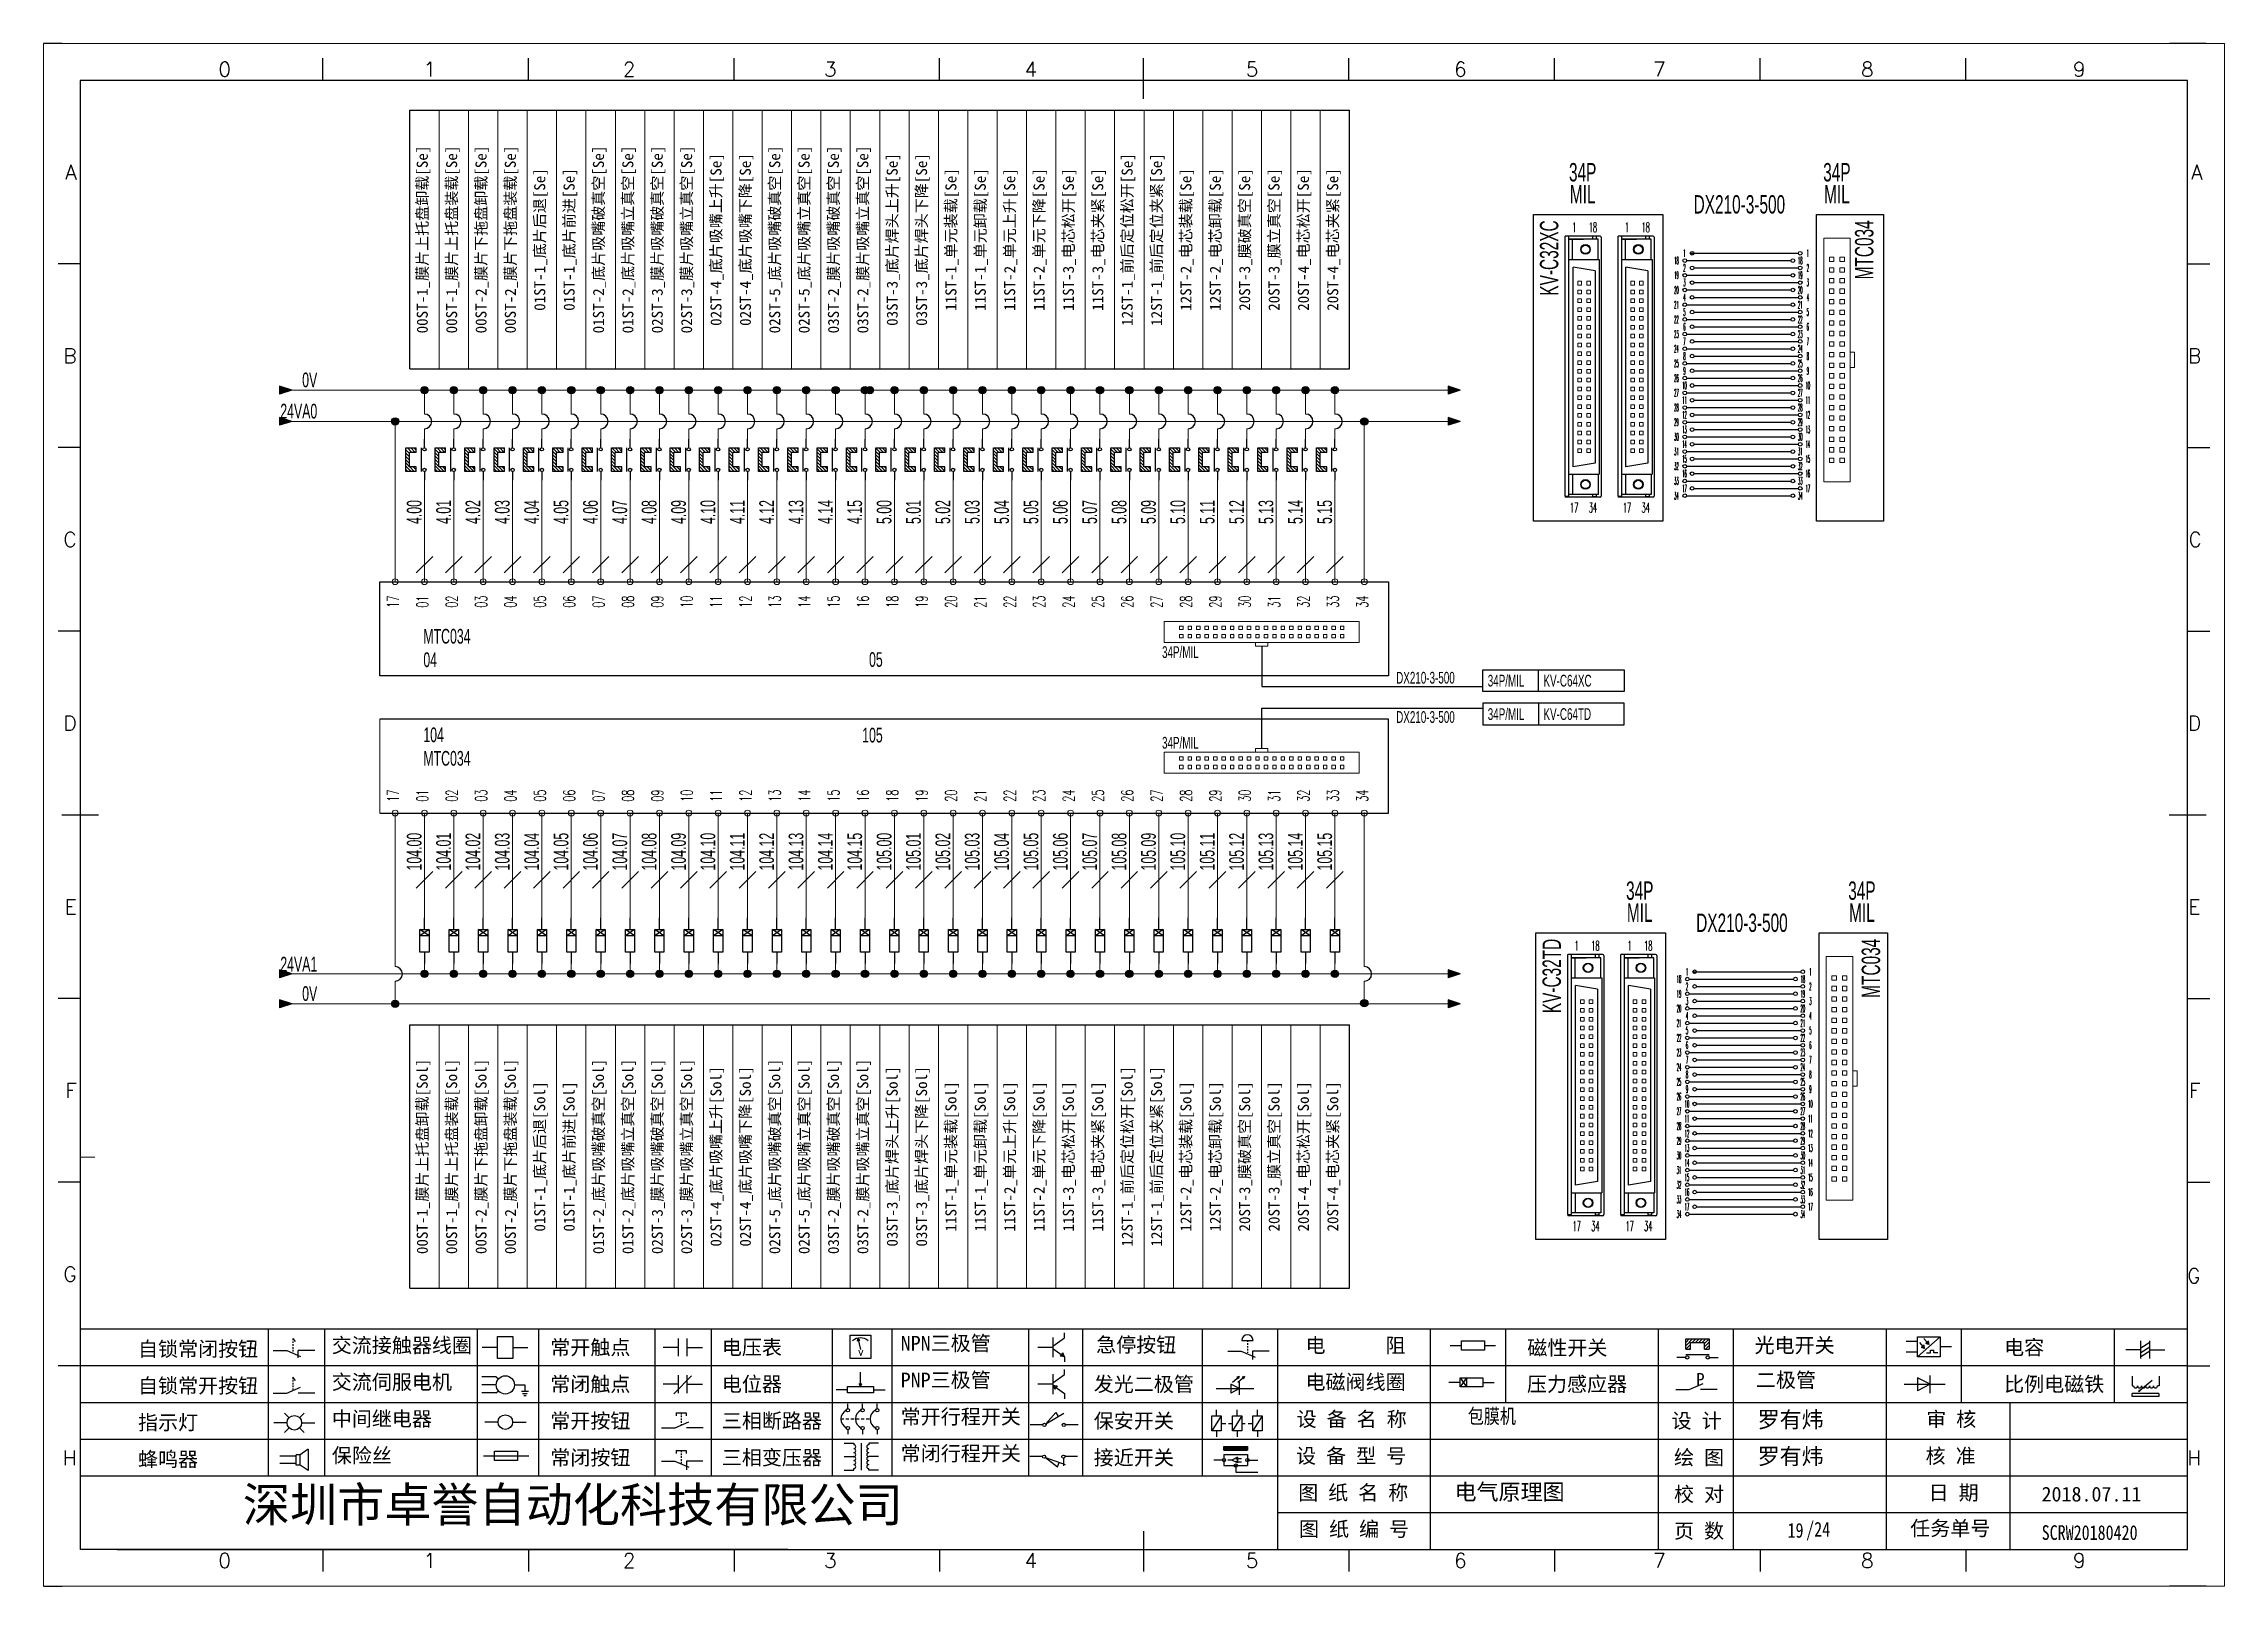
# Model space of a CAD drawing. Extents: x 49673 to 52330, y -5620 to -4375.
# Drawn here: x 50347.4 to 50644.4, y -5366.4 to -5156.4 of the extents above; entities that cross this region are included whole.
import ezdxf
from ezdxf.enums import TextEntityAlignment as Align

# ---------------------------------------------------------------- set-up
doc = ezdxf.new("R2010")
doc.units = 0
doc.header["$MEASUREMENT"] = 0
for name, color, linetype in [('AE_BOR', 1, 'Continuous'), ('Z_OM_GAIKEI', 7, 'Continuous'), ('细实线层', 7, 'Continuous')]:
    doc.layers.add(name, color=color, linetype=linetype)
doc.layers.add('Dimension', color=3, linetype='Continuous', lineweight=13)
doc.styles.get("Standard").update_dxf_attribs({"font": 'txt.shx'})
doc.styles.add('WD', font='simplex.shx', dxfattribs={"bigfont": 'gbcbig.shx'})
doc.styles.add('样式 8', font='arial.ttf')
doc.styles.add('楷体', font='STFANGSO.TTF', dxfattribs={"width": 0.8})
doc.styles.add('汉字', font='')
doc.styles.get('汉字').set_extended_font_data('新宋体')

msp = doc.modelspace()

# ---------------------------------------------------------------- texts
at = {"lineweight": 0, "style": 'WD'}
for s, height, width, p in [('1', 1.33, 0.5, (50555.89, -5181.45)), ('18', 1.333, 0.5, (50558.44, -5181.45)), ('1', 1.33, 0.5, (50563.09, -5181.45)), ('18', 1.333, 0.5, (50565.63, -5181.45)), ('18', 1, 0.3, (50569.82, -5185.98)), ('1', 1, 0.3, (50570.91, -5184.98)), ('18', 1, 0.3, (50586.68, -5185.98)), ('1', 1, 0.3, (50587.71, -5184.98)), ('19', 1, 0.3, (50569.82, -5187.98)), ('2', 1, 0.3, (50570.91, -5186.98)), ('3', 1, 0.3, (50570.91, -5188.98)), ('19', 1, 0.3, (50586.68, -5187.98)), ('2', 1, 0.3, (50587.71, -5186.98)), ('3', 1, 0.3, (50587.71, -5188.98)), ('20', 1, 0.3, (50569.82, -5189.98)), ('21', 1, 0.3, (50569.82, -5191.98)), ('4', 1, 0.3, (50570.91, -5190.98)), ('20', 1, 0.3, (50586.68, -5189.98)), ('21', 1, 0.3, (50586.68, -5191.98)), ('4', 1, 0.3, (50587.71, -5190.98)), ('22', 1, 0.3, (50569.82, -5193.98)), ('5', 1, 0.3, (50570.91, -5192.98)), ('6', 1, 0.3, (50570.91, -5194.98)), ('22', 1, 0.3, (50586.68, -5193.98)), ('5', 1, 0.3, (50587.71, -5192.98)), ('6', 1, 0.3, (50587.71, -5194.98)), ('23', 1, 0.3, (50569.82, -5195.98)), ('24', 1, 0.3, (50569.82, -5197.98)), ('7', 1, 0.3, (50570.91, -5196.98)), ('23', 1, 0.3, (50586.68, -5195.98)), ('24', 1, 0.3, (50586.68, -5197.98)), ('7', 1, 0.3, (50587.71, -5196.98)), ('25', 1, 0.3, (50569.82, -5199.98)), ('8', 1, 0.3, (50570.91, -5198.98)), ('25', 1, 0.3, (50586.68, -5199.98)), ('8', 1, 0.3, (50587.71, -5198.98)), ('26', 1, 0.3, (50569.82, -5201.98)), ('10', 1, 0.3, (50570.91, -5202.98)), ('9', 1, 0.3, (50570.91, -5200.98)), ('26', 1, 0.3, (50586.68, -5201.98)), ('10', 1, 0.3, (50587.71, -5202.98)), ('9', 1, 0.3, (50587.71, -5200.98)), ('27', 1, 0.3, (50569.82, -5203.98)), ('28', 1, 0.3, (50569.82, -5205.98)), ('11', 1, 0.3, (50570.91, -5204.98)), ('27', 1, 0.3, (50586.68, -5203.98)), ('28', 1, 0.3, (50586.68, -5205.98)), ('11', 1, 0.3, (50587.71, -5204.98)), ('29', 1, 0.3, (50569.82, -5207.98)), ('12', 1, 0.3, (50570.91, -5206.98)), ('13', 1, 0.3, (50570.91, -5208.98)), ('29', 1, 0.3, (50586.68, -5207.98)), ('12', 1, 0.3, (50587.71, -5206.98)), ('13', 1, 0.3, (50587.71, -5208.98)), ('30', 1, 0.3, (50569.82, -5209.98)), ('31', 1, 0.3, (50569.82, -5211.98)), ('14', 1, 0.3, (50570.91, -5210.98)), ('30', 1, 0.3, (50586.68, -5209.98)), ('31', 1, 0.3, (50586.68, -5211.98)), ('14', 1, 0.3, (50587.71, -5210.98)), ('32', 1, 0.3, (50569.82, -5213.98)), ('15', 1, 0.3, (50570.91, -5212.98)), ('16', 1, 0.3, (50570.91, -5214.98)), ('32', 1, 0.3, (50586.68, -5213.98)), ('15', 1, 0.3, (50587.71, -5212.98)), ('16', 1, 0.3, (50587.71, -5214.98)), ('33', 1, 0.3, (50569.82, -5215.98)), ('34', 1, 0.3, (50569.82, -5217.98)), ('17', 1, 0.3, (50570.91, -5216.98)), ('33', 1, 0.3, (50586.68, -5215.98)), ('34', 1, 0.3, (50586.68, -5217.98)), ('17', 1, 0.3, (50587.71, -5216.98)), ('17', 1.333, 0.5, (50555.89, -5219.61)), ('34', 1.333, 0.5, (50558.44, -5219.61)), ('17', 1.333, 0.5, (50563.09, -5219.61)), ('34', 1.333, 0.5, (50565.63, -5219.61)), ('1', 1.33, 0.5, (50556.24, -5279.24)), ('18', 1.333, 0.5, (50558.78, -5279.24)), ('1', 1.33, 0.5, (50563.44, -5279.24)), ('18', 1.333, 0.5, (50565.98, -5279.24)), ('18', 1, 0.3, (50570.17, -5283.78)), ('1', 1, 0.3, (50571.26, -5282.78)), ('18', 1, 0.3, (50587.02, -5283.78)), ('1', 1, 0.3, (50588.06, -5282.78)), ('19', 1, 0.3, (50570.17, -5285.78)), ('2', 1, 0.3, (50571.26, -5284.78)), ('3', 1, 0.3, (50571.26, -5286.78)), ('19', 1, 0.3, (50587.02, -5285.78)), ('2', 1, 0.3, (50588.06, -5284.78)), ('3', 1, 0.3, (50588.06, -5286.78)), ('20', 1, 0.3, (50570.17, -5287.78)), ('21', 1, 0.3, (50570.17, -5289.78)), ('4', 1, 0.3, (50571.26, -5288.78)), ('20', 1, 0.3, (50587.02, -5287.78)), ('21', 1, 0.3, (50587.02, -5289.78)), ('4', 1, 0.3, (50588.06, -5288.78)), ('22', 1, 0.3, (50570.17, -5291.78)), ('5', 1, 0.3, (50571.26, -5290.78)), ('6', 1, 0.3, (50571.26, -5292.78)), ('22', 1, 0.3, (50587.02, -5291.78)), ('5', 1, 0.3, (50588.06, -5290.78)), ('6', 1, 0.3, (50588.06, -5292.78)), ('23', 1, 0.3, (50570.17, -5293.78)), ('24', 1, 0.3, (50570.17, -5295.78)), ('7', 1, 0.3, (50571.26, -5294.78)), ('23', 1, 0.3, (50587.02, -5293.78)), ('24', 1, 0.3, (50587.02, -5295.78)), ('7', 1, 0.3, (50588.06, -5294.78)), ('25', 1, 0.3, (50570.17, -5297.78)), ('8', 1, 0.3, (50571.26, -5296.78)), ('9', 1, 0.3, (50571.26, -5298.78)), ('25', 1, 0.3, (50587.02, -5297.78)), ('8', 1, 0.3, (50588.06, -5296.78)), ('9', 1, 0.3, (50588.06, -5298.78)), ('26', 1, 0.3, (50570.17, -5299.78)), ('27', 1, 0.3, (50570.17, -5301.78)), ('10', 1, 0.3, (50571.26, -5300.78)), ('26', 1, 0.3, (50587.02, -5299.78)), ('27', 1, 0.3, (50587.02, -5301.78)), ('10', 1, 0.3, (50588.06, -5300.78)), ('28', 1, 0.3, (50570.17, -5303.78)), ('11', 1, 0.3, (50571.26, -5302.78)), ('12', 1, 0.3, (50571.26, -5304.78)), ('28', 1, 0.3, (50587.02, -5303.78)), ('11', 1, 0.3, (50588.06, -5302.78)), ('12', 1, 0.3, (50588.06, -5304.78)), ('29', 1, 0.3, (50570.17, -5305.78)), ('30', 1, 0.3, (50570.17, -5307.78)), ('13', 1, 0.3, (50571.26, -5306.78)), ('29', 1, 0.3, (50587.02, -5305.78)), ('30', 1, 0.3, (50587.02, -5307.78)), ('13', 1, 0.3, (50588.06, -5306.78)), ('31', 1, 0.3, (50570.17, -5309.78)), ('14', 1, 0.3, (50571.26, -5308.78)), ('15', 1, 0.3, (50571.26, -5310.78)), ('31', 1, 0.3, (50587.02, -5309.78)), ('14', 1, 0.3, (50588.06, -5308.78)), ('15', 1, 0.3, (50588.06, -5310.78)), ('32', 1, 0.3, (50570.17, -5311.78)), ('33', 1, 0.3, (50570.17, -5313.78)), ('16', 1, 0.3, (50571.26, -5312.78)), ('32', 1, 0.3, (50587.02, -5311.78)), ('33', 1, 0.3, (50587.02, -5313.78)), ('16', 1, 0.3, (50588.06, -5312.78)), ('34', 1, 0.3, (50570.17, -5315.78)), ('17', 1, 0.3, (50571.26, -5314.78)), ('34', 1, 0.3, (50587.02, -5315.78)), ('17', 1, 0.3, (50588.06, -5314.78)), ('17', 1.333, 0.5, (50556.24, -5317.41)), ('34', 1.333, 0.5, (50558.78, -5317.41)), ('17', 1.333, 0.5, (50563.44, -5317.41)), ('34', 1.333, 0.5, (50565.98, -5317.41))]:
    msp.add_text(s, height=height, dxfattribs=dict(at, width=width)).set_placement(p, align=Align.MIDDLE)
at = {"lineweight": 0, "style": 'WD', "width": 0.6}
for s, p in [('17', (50395.83, -5231.59)), ('01', (50399.83, -5231.59)), ('02', (50403.83, -5231.59)), ('03', (50407.83, -5231.59)), ('04', (50411.83, -5231.59)), ('05', (50415.83, -5231.59)), ('06', (50419.83, -5231.59)), ('07', (50423.83, -5231.59)), ('08', (50427.83, -5231.59)), ('09', (50431.83, -5231.59)), ('10', (50435.83, -5231.59)), ('11', (50439.83, -5231.59)), ('12', (50443.83, -5231.59)), ('13', (50447.83, -5231.59)), ('14', (50451.83, -5231.59)), ('15', (50455.83, -5231.59)), ('16', (50459.83, -5231.59)), ('18', (50463.83, -5231.59)), ('19', (50467.83, -5231.59)), ('20', (50471.83, -5231.59)), ('21', (50475.83, -5231.59)), ('22', (50479.83, -5231.59)), ('23', (50483.83, -5231.59)), ('24', (50487.83, -5231.59)), ('25', (50491.83, -5231.59)), ('26', (50495.83, -5231.59)), ('27', (50499.83, -5231.59)), ('28', (50503.83, -5231.59)), ('29', (50507.83, -5231.59)), ('30', (50511.83, -5231.59)), ('31', (50515.83, -5231.59)), ('32', (50519.83, -5231.59)), ('33', (50523.83, -5231.59)), ('34', (50527.83, -5231.59)), ('17', (50395.83, -5257.99)), ('01', (50399.83, -5257.99)), ('02', (50403.83, -5257.99)), ('03', (50407.83, -5257.99)), ('04', (50411.83, -5257.99)), ('05', (50415.83, -5257.99)), ('06', (50419.83, -5257.99)), ('07', (50423.83, -5257.99)), ('08', (50427.83, -5257.99)), ('09', (50431.83, -5257.99)), ('10', (50435.83, -5257.99)), ('11', (50439.83, -5257.99)), ('12', (50443.83, -5257.99)), ('13', (50447.83, -5257.99)), ('14', (50451.83, -5257.99)), ('15', (50455.83, -5257.99)), ('16', (50459.83, -5257.99)), ('18', (50463.83, -5257.99)), ('19', (50467.83, -5257.99)), ('20', (50471.83, -5257.99)), ('21', (50475.83, -5257.99)), ('22', (50479.83, -5257.99)), ('23', (50483.83, -5257.99)), ('24', (50487.83, -5257.99)), ('25', (50491.83, -5257.99)), ('26', (50495.83, -5257.99)), ('27', (50499.83, -5257.99)), ('28', (50503.83, -5257.99)), ('29', (50507.83, -5257.99)), ('30', (50511.83, -5257.99)), ('31', (50515.83, -5257.99)), ('32', (50519.83, -5257.99)), ('33', (50523.83, -5257.99)), ('34', (50527.83, -5257.99))]:
    msp.add_text(s, height=1.6, rotation=90, dxfattribs=at).set_placement(p, align=Align.RIGHT)
at = {"layer": 'Dimension', "lineweight": 0, "style": '样式 8', "width": 0.6}
for s, p in [('34P', (50557.05, -5175.2)), ('34P', (50591.67, -5175.2)), ('MIL', (50557.05, -5178.2)), ('MIL', (50591.67, -5178.2)), ('DX210-3-500', (50578.39, -5179.57)), ('34P', (50564.82, -5272.99)), ('34P', (50595.08, -5272.99)), ('MIL', (50564.82, -5275.99)), ('MIL', (50595.08, -5275.99)), ('DX210-3-500', (50578.74, -5277.36))]:
    msp.add_text(s, height=2.5, dxfattribs=at).set_placement(p, align=Align.CENTER)
at = {"layer": 'Dimension', "color": 3, "lineweight": 0, "style": '样式 8', "width": 0.6}
for s, height, p in [('KV-C32XC', 2.5, (50553.73, -5180.5)), ('MTC034', 2.5, (50596.64, -5180.5)), ('4.00', 2, (50398.91, -5218.57)), ('4.01', 2, (50402.91, -5218.57)), ('4.02', 2, (50406.91, -5218.57)), ('4.03', 2, (50410.91, -5218.57)), ('4.04', 2, (50414.91, -5218.57)), ('4.05', 2, (50418.91, -5218.57)), ('4.06', 2, (50422.91, -5218.57)), ('4.07', 2, (50426.91, -5218.57)), ('4.08', 2, (50430.91, -5218.57)), ('4.09', 2, (50434.91, -5218.57)), ('4.10', 2, (50438.91, -5218.57)), ('4.11', 2, (50442.91, -5218.57)), ('4.12', 2, (50446.91, -5218.57)), ('4.13', 2, (50450.91, -5218.57)), ('4.14', 2, (50454.91, -5218.57)), ('4.15', 2, (50458.91, -5218.57)), ('5.00', 2, (50462.91, -5218.57)), ('5.01', 2, (50466.91, -5218.57)), ('5.02', 2, (50470.91, -5218.57)), ('5.03', 2, (50474.91, -5218.57)), ('5.04', 2, (50478.91, -5218.57)), ('5.05', 2, (50482.91, -5218.57)), ('5.06', 2, (50486.91, -5218.57)), ('5.07', 2, (50490.91, -5218.57)), ('5.08', 2, (50494.91, -5218.57)), ('5.09', 2, (50498.91, -5218.57)), ('5.10', 2, (50502.91, -5218.57)), ('5.11', 2, (50506.91, -5218.57)), ('5.12', 2, (50510.91, -5218.57)), ('5.13', 2, (50514.91, -5218.57)), ('5.14', 2, (50518.91, -5218.57)), ('5.15', 2, (50522.91, -5218.57)), ('104.00', 2, (50398.91, -5263.87)), ('104.01', 2, (50402.91, -5263.87)), ('104.02', 2, (50406.91, -5263.87)), ('104.03', 2, (50410.91, -5263.87)), ('104.04', 2, (50414.91, -5263.87)), ('104.05', 2, (50418.91, -5263.87)), ('104.06', 2, (50422.91, -5263.87)), ('104.07', 2, (50426.91, -5263.87)), ('104.08', 2, (50430.91, -5263.87)), ('104.09', 2, (50434.91, -5263.87)), ('104.10', 2, (50438.91, -5263.87)), ('104.11', 2, (50442.91, -5263.87)), ('104.12', 2, (50446.91, -5263.87)), ('104.13', 2, (50450.91, -5263.87)), ('104.14', 2, (50454.91, -5263.87)), ('104.15', 2, (50458.91, -5263.87)), ('105.00', 2, (50462.91, -5263.87)), ('105.01', 2, (50466.91, -5263.87)), ('105.02', 2, (50470.91, -5263.87)), ('105.03', 2, (50474.91, -5263.87)), ('105.04', 2, (50478.91, -5263.87)), ('105.05', 2, (50482.91, -5263.87)), ('105.06', 2, (50486.91, -5263.87)), ('105.07', 2, (50490.91, -5263.87)), ('105.08', 2, (50494.91, -5263.87)), ('105.09', 2, (50498.91, -5263.87)), ('105.10', 2, (50502.91, -5263.87)), ('105.11', 2, (50506.91, -5263.87)), ('105.12', 2, (50510.91, -5263.87)), ('105.13', 2, (50514.91, -5263.87)), ('105.14', 2, (50518.91, -5263.87)), ('105.15', 2, (50522.91, -5263.87)), ('KV-C32TD', 2.5, (50554.08, -5278.29)), ('MTC034', 2.5, (50597.55, -5278.29))]:
    msp.add_text(s, height=height, rotation=90, dxfattribs=at).set_placement(p, align=Align.RIGHT)
at = {"layer": 'Dimension', "lineweight": 0, "style": '样式 8', "width": 0.6}
for s, p in [('0V', (50384.71, -5203.22)), ('24VA0', (50384.71, -5207.47)), ('24VA1', (50384.71, -5282.75)), ('0V', (50384.71, -5286.75))]:
    msp.add_text(s, height=2, dxfattribs=at).set_placement(p, align=Align.RIGHT)
at = {"layer": 'Dimension', "color": 3, "lineweight": 0, "style": '样式 8', "width": 0.6}
for s, height, p in [('MTC034', 2, (50399.16, -5238.11)), ('34P/MIL', 1.6, (50499.76, -5240.07)), ('04', 2, (50399.16, -5241.31)), ('DX210-3-500', 1.6, (50531.65, -5243.56)), ('DX210-3-500', 1.6, (50531.65, -5248.91)), ('104', 2, (50399.16, -5251.53)), ('34P/MIL', 1.6, (50499.76, -5252.41)), ('MTC034', 2, (50399.16, -5254.73))]:
    msp.add_text(s, height=height, dxfattribs=at).set_placement(p)
for s, p in [('05', (50461.72, -5241.28)), ('105', (50461.72, -5251.57))]:
    msp.add_text(s, height=2, dxfattribs=at).set_placement(p, align=Align.RIGHT)
for s, p in [('34P/MIL', (50544.12, -5243.16)), ('KV-C64XC', (50551.71, -5243.16)), ('34P/MIL', (50544.12, -5247.71)), ('KV-C64TD', (50551.71, -5247.71))]:
    msp.add_text(s, height=1.6, dxfattribs=at).set_placement(p, align=Align.MIDDLE_LEFT)
at = {"layer": 'Dimension', "color": 0, "lineweight": 0, "char_height": 1.5, "attachment_point": 2, "rotation": 90}
for s, insert, width in [('{\\f宋体|b0|i0|c134|p0;00ST-1_膜片上托盘卸载[Se]}', (50398.26, -5183.11), 33.299), ('{\\f宋体|b0|i0|c134|p0;00ST-1_膜片上托盘装载[Se]}', (50402.26, -5183.11), 33.299), ('{\\f宋体|b0|i0|c134|p0;00ST-2_膜片下拖盘卸载[Se]}', (50406.26, -5183.11), 33.299), ('{\\f宋体|b0|i0|c134|p0;00ST-2_膜片下拖盘装载[Se]}', (50410.26, -5183.11), 33.299), ('{\\f宋体|b0|i0|c134|p0;01ST-2_底片吸嘴破真空[Se]}', (50422.26, -5183.11), 33.299), ('{\\f宋体|b0|i0|c134|p0;01ST-2_底片吸嘴立真空[Se]}', (50426.26, -5183.11), 33.299), ('{\\f宋体|b0|i0|c134|p0;02ST-3_膜片吸嘴破真空[Se]}', (50430.26, -5183.11), 33.299), ('{\\f宋体|b0|i0|c134|p0;02ST-3_膜片吸嘴立真空[Se]}', (50434.26, -5183.11), 33.299), ('{\\f宋体|b0|i0|c134|p0;02ST-5_底片吸嘴破真空[Se]}', (50446.26, -5183.11), 33.299), ('{\\f宋体|b0|i0|c134|p0;02ST-5_底片吸嘴立真空[Se]}', (50450.26, -5183.11), 33.299), ('{\\f宋体|b0|i0|c134|p0;03ST-2_膜片吸嘴破真空[Se]}', (50454.26, -5183.11), 33.299), ('{\\f宋体|b0|i0|c134|p0;03ST-2_膜片吸嘴立真空[Se]}', (50458.26, -5183.11), 33.299), ('{\\f宋体|b0|i0|c134|p0;02ST-4_底片吸嘴上升[Se]}', (50438.26, -5183.11), 33.299), ('{\\f宋体|b0|i0|c134|p0;02ST-4_底片吸嘴下降[Se]}', (50442.26, -5183.11), 33.299), ('{\\f宋体|b0|i0|c134|p0;03ST-3_底片焊头上升[Se]}', (50462.26, -5183.11), 33.299), ('{\\f宋体|b0|i0|c134|p0;03ST-3_底片焊头下降[Se]}', (50466.26, -5183.11), 33.299), ('{\\f宋体|b0|i0|c134|p0;12ST-1_前后定位松开[Se]}', (50494.26, -5183.11), 33.299), ('{\\f宋体|b0|i0|c134|p0;12ST-1_前后定位夹紧[Se]}', (50498.26, -5183.11), 33.299), ('{\\f宋体|b0|i0|c134|p0;01ST-1_底片后退[Se]}', (50414.26, -5183.11), 33.299), ('{\\f宋体|b0|i0|c134|p0;01ST-1_底片前进[Se]}', (50418.26, -5183.11), 33.299), ('{\\f宋体|b0|i0|c134|p0;11ST-1_单元装载[Se]}', (50470.26, -5183.11), 33.299), ('{\\f宋体|b0|i0|c134|p0;11ST-1_单元卸载[Se]}', (50474.26, -5183.11), 33.299), ('{\\f宋体|b0|i0|c134|p0;11ST-2_单元上升[Se]}', (50478.26, -5183.11), 33.299), ('{\\f宋体|b0|i0|c134|p0;11ST-2_单元下降[Se]}', (50482.26, -5183.11), 33.299), ('{\\f宋体|b0|i0|c134|p0;11ST-3_电芯松开[Se]}', (50486.26, -5183.11), 33.299), ('{\\f宋体|b0|i0|c134|p0;11ST-3_电芯夹紧[Se]}', (50490.26, -5183.11), 33.299), ('{\\f宋体|b0|i0|c134|p0;12ST-2_电芯装载[Se]}', (50502.26, -5183.11), 33.299), ('{\\f宋体|b0|i0|c134|p0;12ST-2_电芯卸载[Se]}', (50506.26, -5183.11), 33.299), ('{\\f宋体|b0|i0|c134|p0;20ST-3_膜破真空[Se]}', (50510.26, -5183.11), 33.299), ('{\\f宋体|b0|i0|c134|p0;20ST-3_膜立真空[Se]}', (50514.26, -5183.11), 33.299), ('{\\f宋体|b0|i0|c134|p0;20ST-4_电芯松开[Se]}', (50518.26, -5183.11), 33.299), ('{\\f宋体|b0|i0|c134|p0;20ST-4_电芯夹紧[Se]}', (50522.26, -5183.11), 33.299), ('{\\f宋体|b0|i0|c134|p0;00ST-1_膜片上托盘卸载[Sol]}', (50398.26, -5307.93), 33.987), ('{\\f宋体|b0|i0|c134|p0;00ST-1_膜片上托盘装载[Sol]}', (50402.26, -5307.93), 33.987), ('{\\f宋体|b0|i0|c134|p0;00ST-2_膜片下拖盘卸载[Sol]}', (50406.26, -5307.93), 33.987), ('{\\f宋体|b0|i0|c134|p0;00ST-2_膜片下拖盘装载[Sol]}', (50410.26, -5307.93), 33.987), ('{\\f宋体|b0|i0|c134|p0;01ST-2_底片吸嘴破真空[Sol]}', (50422.26, -5307.93), 33.987), ('{\\f宋体|b0|i0|c134|p0;01ST-2_底片吸嘴立真空[Sol]}', (50426.26, -5307.93), 33.987), ('{\\f宋体|b0|i0|c134|p0;02ST-3_膜片吸嘴破真空[Sol]}', (50430.26, -5307.93), 33.987), ('{\\f宋体|b0|i0|c134|p0;02ST-3_膜片吸嘴立真空[Sol]}', (50434.26, -5307.93), 33.987), ('{\\f宋体|b0|i0|c134|p0;02ST-5_底片吸嘴破真空[Sol]}', (50446.26, -5307.93), 33.987), ('{\\f宋体|b0|i0|c134|p0;02ST-5_底片吸嘴立真空[Sol]}', (50450.26, -5307.93), 33.987), ('{\\f宋体|b0|i0|c134|p0;03ST-2_膜片吸嘴破真空[Sol]}', (50454.26, -5307.93), 33.987), ('{\\f宋体|b0|i0|c134|p0;03ST-2_膜片吸嘴立真空[Sol]}', (50458.26, -5307.93), 33.987), ('{\\f宋体|b0|i0|c134|p0;01ST-1_底片后退[Sol]}', (50414.26, -5307.93), 33.987), ('{\\f宋体|b0|i0|c134|p0;01ST-1_底片前进[Sol]}', (50418.26, -5307.93), 33.987), ('{\\f宋体|b0|i0|c134|p0;02ST-4_底片吸嘴上升[Sol]}', (50438.26, -5307.93), 33.987), ('{\\f宋体|b0|i0|c134|p0;02ST-4_底片吸嘴下降[Sol]}', (50442.26, -5307.93), 33.987), ('{\\f宋体|b0|i0|c134|p0;03ST-3_底片焊头上升[Sol]}', (50462.26, -5307.93), 33.987), ('{\\f宋体|b0|i0|c134|p0;03ST-3_底片焊头下降[Sol]}', (50466.26, -5307.93), 33.987), ('{\\f宋体|b0|i0|c134|p0;11ST-1_单元装载[Sol]}', (50470.26, -5307.93), 33.987), ('{\\f宋体|b0|i0|c134|p0;11ST-1_单元卸载[Sol]}', (50474.26, -5307.93), 33.987), ('{\\f宋体|b0|i0|c134|p0;11ST-2_单元上升[Sol]}', (50478.26, -5307.93), 33.987), ('{\\f宋体|b0|i0|c134|p0;11ST-2_单元下降[Sol]}', (50482.26, -5307.93), 33.987), ('{\\f宋体|b0|i0|c134|p0;11ST-3_电芯松开[Sol]}', (50486.26, -5307.93), 33.987), ('{\\f宋体|b0|i0|c134|p0;11ST-3_电芯夹紧[Sol]}', (50490.26, -5307.93), 33.987), ('{\\f宋体|b0|i0|c134|p0;12ST-1_前后定位松开[Sol]}', (50494.26, -5307.93), 33.987), ('{\\f宋体|b0|i0|c134|p0;12ST-1_前后定位夹紧[Sol]}', (50498.26, -5307.93), 33.987), ('{\\f宋体|b0|i0|c134|p0;12ST-2_电芯装载[Sol]}', (50502.26, -5307.93), 33.987), ('{\\f宋体|b0|i0|c134|p0;12ST-2_电芯卸载[Sol]}', (50506.26, -5307.93), 33.987), ('{\\f宋体|b0|i0|c134|p0;20ST-3_膜破真空[Sol]}', (50510.26, -5307.93), 33.987), ('{\\f宋体|b0|i0|c134|p0;20ST-3_膜立真空[Sol]}', (50514.26, -5307.93), 33.987), ('{\\f宋体|b0|i0|c134|p0;20ST-4_电芯松开[Sol]}', (50518.26, -5307.93), 33.987), ('{\\f宋体|b0|i0|c134|p0;20ST-4_电芯夹紧[Sol]}', (50522.26, -5307.93), 33.987)]:
    msp.add_mtext(s, dxfattribs=dict(at, insert=insert, width=width))
at = {"layer": 'Dimension', "color": 0, "lineweight": 0, "insert": (50584.95, -5357.82), "char_height": 2, "width": 2.9421, "attachment_point": 1, "style": '楷体'}
msp.add_mtext('19', dxfattribs=at)

# ---------------------------------------------------------------- blocks, each defined once
blk = doc.blocks.new('磁性开关')
at = {"linetype": 'ByBlock'}
h = blk.add_hatch(dxfattribs=at)
h.set_pattern_fill('ANSI31', color=256, scale=0.1, style=0)
h.set_pattern_definition([(45, (0, 0), (-0.224506403, 0.224506403), [])])
h.paths.add_polyline_path([(-1910.88, -776.69), (-1910.88, -775.29), (-1907.69, -775.29), (-1907.69, -776.69), (-1908.31, -776.69), (-1908.31, -775.79), (-1910.25, -775.79), (-1910.25, -776.69)])
for p, q in [((-1910.91, -777.81), (-1912.09, -777.81)), ((-1910.88, -776.69), (-1910.88, -775.29)), ((-1910.88, -775.29), (-1907.69, -775.29)), ((-1910.88, -776.69), (-1910.25, -776.69)), ((-1910.88, -777.39), (-1907.69, -777.39)), ((-1910.25, -776.69), (-1910.25, -775.79)), ((-1910.25, -775.79), (-1908.31, -775.79)), ((-1908.31, -776.69), (-1908.31, -775.79)), ((-1908.31, -776.69), (-1907.69, -776.69)), ((-1907.69, -775.29), (-1907.69, -776.69)), ((-1907.66, -777.81), (-1906.48, -777.81))]:
    blk.add_line(p, q, dxfattribs=at)
for centre in [(-1910.68, -777.81), (-1907.88, -777.81)]:
    blk.add_circle(centre, 0.225, dxfattribs=at)
blk = doc.blocks.new('*U28')
at = {"linetype": 'ByBlock'}
for p, q in [((-1909.23, -780.45), (-1909.23, -780.67)), ((-1909.23, -780.45), (-1908.92, -780.84)), ((-1909.23, -780.84), (-1909.23, -781.05)), ((-1911.92, -782.07), (-1910.06, -782.07)), ((-1910.06, -782.07), (-1908.18, -782.88)), ((-1909.23, -781.23), (-1909.23, -781.44)), ((-1909.23, -781.61), (-1909.23, -781.83)), ((-1909.23, -782), (-1909.23, -782.21)), ((-1909.23, -782.38), (-1909.23, -782.43)), ((-1908.52, -783.07), (-1908.52, -782.07)), ((-1906.25, -782.07), (-1908.52, -782.07))]:
    blk.add_line(p, q, dxfattribs=at)
blk = doc.blocks.new('*U30')
at = {"linetype": 'ByBlock'}
for p, q in [((-1911.92, -792.89), (-1910.06, -792.89)), ((-1910.06, -792.89), (-1908.18, -792.08)), ((-1908.88, -791.17), (-1909.23, -790.71)), ((-1909.23, -790.71), (-1909.23, -790.92)), ((-1909.23, -791.09), (-1909.23, -791.31)), ((-1909.23, -791.48), (-1909.23, -791.69)), ((-1909.23, -791.86), (-1909.23, -792.08)), ((-1909.23, -792.25), (-1909.23, -792.47)), ((-1906.25, -792.89), (-1908.52, -792.89))]:
    blk.add_line(p, q, dxfattribs=at)
blk = doc.blocks.new('蜂鸣器')
at = {"linetype": 'ByBlock'}
for p, q in [((-1907.17, -795.53), (-1908.25, -796.26)), ((-1907.17, -795.53), (-1907.17, -798.41)), ((-1908.8, -796.48), (-1911.01, -796.48)), ((-1908.8, -797.46), (-1911.01, -797.46)), ((-1908.25, -796.26), (-1908.8, -796.26)), ((-1908.8, -797.68), (-1908.8, -796.26)), ((-1908.25, -797.68), (-1908.8, -797.68)), ((-1908.25, -797.68), (-1908.25, -796.26)), ((-1907.17, -798.41), (-1908.25, -797.68))]:
    blk.add_line(p, q, dxfattribs=at)
blk = doc.blocks.new('指示灯')
at = {"linetype": 'ByBlock'}
for p, q in [((-1854.25, -776.92), (-1856.06, -776.92)), ((-1854.62, -775.59), (-1853.97, -776.23)), ((-1854.62, -778.25), (-1853.97, -777.61)), ((-1851.9, -775.59), (-1852.54, -776.23)), ((-1851.9, -778.25), (-1852.54, -777.61)), ((-1852.26, -776.92), (-1850.45, -776.92))]:
    blk.add_line(p, q, dxfattribs=at)
blk.add_circle((-1853.26, -776.92), 0.992, dxfattribs=at)
blk = doc.blocks.new('光电开关')
at = {"linetype": 'ByBlock'}
h = blk.add_hatch(dxfattribs=at)
h.set_pattern_fill('ANSI31', color=256, scale=0.01, style=0)
h.set_pattern_definition([(45, (0.172267, 0), (-0.0224506403, 0.0224506403), [])])
h.paths.add_polyline_path([(-1882.44, -776.34), (-1882.5, -775.91), (-1882.68, -776.07)])
h.paths.add_polyline_path([(-1882.86, -776.23), (-1882.44, -776.34), (-1882.68, -776.07)])
h.paths.add_polyline_path([(-1883.05, -776.88), (-1883.11, -776.45), (-1883.29, -776.61)])
h.paths.add_polyline_path([(-1883.47, -776.77), (-1883.05, -776.88), (-1883.29, -776.61)])
for p, q in [((-1884.01, -775.96), (-1885.56, -775.96)), ((-1884.01, -777.39), (-1885.56, -777.39)), ((-1880.91, -775.3), (-1884.01, -778.05)), ((-1883.75, -776.09), (-1883.05, -776.88)), ((-1883.11, -776.45), (-1883.47, -776.77)), ((-1883.05, -776.88), (-1883.47, -776.77)), ((-1883.14, -775.55), (-1882.44, -776.34)), ((-1883.05, -776.88), (-1883.11, -776.45)), ((-1882.5, -775.91), (-1882.86, -776.23)), ((-1882.44, -776.34), (-1882.86, -776.23)), ((-1882.78, -777.47), (-1882.23, -777.47)), ((-1882.44, -776.34), (-1882.5, -775.91)), ((-1882.23, -777.47), (-1882.23, -777.14)), ((-1882.23, -777.14), (-1881.78, -777.14)), ((-1881.78, -777.47), (-1881.78, -777.14)), ((-1881.23, -777.47), (-1881.78, -777.47)), ((-1879.37, -776.67), (-1880.91, -776.67))]:
    blk.add_line(p, q, dxfattribs=at)
blk.add_lwpolyline([(-1884.01, -775.3), (-1880.91, -775.3), (-1880.91, -778.05), (-1884.01, -778.05)], close=True, dxfattribs=at)
blk = doc.blocks.new('交流接触器线圈')
at = {"linetype": 'ByBlock'}
for p, q in [((-1880.82, -781.77), (-1882.87, -781.77)), ((-1878.72, -781.77), (-1876.67, -781.77))]:
    blk.add_line(p, q, dxfattribs=at)
blk.add_lwpolyline([(-1880.82, -780.28), (-1878.72, -780.28), (-1878.72, -783.26), (-1880.82, -783.26)], close=True, dxfattribs=at)
blk = doc.blocks.new('交流伺服电机')
at = {"linetype": 'ByBlock'}
for p, q in [((-1880.97, -785.75), (-1882.94, -785.75)), ((-1880.97, -786.85), (-1882.94, -786.85)), ((-1880.97, -785.75), (-1880.65, -786.03)), ((-1878.49, -786.85), (-1877.07, -786.85)), ((-1877.07, -786.85), (-1877.07, -787.72)), ((-1880.97, -787.94), (-1882.94, -787.94)), ((-1880.97, -787.94), (-1880.65, -787.67)), ((-1877.54, -787.72), (-1876.59, -787.72)), ((-1877.38, -788.01), (-1876.75, -788.01)), ((-1877.23, -788.29), (-1876.9, -788.29))]:
    blk.add_line(p, q, dxfattribs=at)
blk.add_circle((-1879.73, -786.85), 1.24, dxfattribs=at)
blk = doc.blocks.new('中间继电器')
at = {"linetype": 'ByBlock'}
for p, q in [((-1880.72, -791.92), (-1882.54, -791.92)), ((-1878.74, -791.92), (-1876.92, -791.92))]:
    blk.add_line(p, q, dxfattribs=at)
blk.add_circle((-1879.73, -791.92), 0.992, dxfattribs=at)
blk = doc.blocks.new('保险丝')
at = {"linetype": 'ByBlock'}
blk.add_line((-1882.72, -796.49), (-1876.55, -796.49), dxfattribs=at)
blk.add_lwpolyline([(-1881.2, -795.86), (-1878.06, -795.86), (-1878.06, -797.12), (-1881.2, -797.12)], close=True, dxfattribs=at)
blk = doc.blocks.new('常开按钮')
at = {"linetype": 'ByBlock'}
for p, q in [((-1910.06, -787.73), (-1908.18, -786.93)), ((-1909.9, -785.68), (-1908.56, -785.68)), ((-1909.9, -785.68), (-1909.9, -786.07)), ((-1909.23, -785.68), (-1909.23, -785.89)), ((-1909.23, -786.06), (-1909.23, -786.28)), ((-1909.23, -786.45), (-1909.23, -786.67)), ((-1909.23, -786.84), (-1909.23, -787.05)), ((-1908.56, -785.68), (-1908.56, -786.07)), ((-1911.92, -787.73), (-1910.06, -787.73)), ((-1909.23, -787.22), (-1909.23, -787.38)), ((-1906.25, -787.73), (-1908.52, -787.73))]:
    blk.add_line(p, q, dxfattribs=at)
blk = doc.blocks.new('常开触点')
at = {"linetype": 'ByBlock'}
for p, q in [((-1853.82, -782.99), (-1853.82, -780.56)), ((-1852.6, -782.99), (-1852.6, -780.56)), ((-1853.82, -781.77), (-1855.88, -781.77)), ((-1852.6, -781.77), (-1850.55, -781.77))]:
    blk.add_line(p, q, dxfattribs=at)
blk = doc.blocks.new('常闭触点')
at = {"linetype": 'ByBlock'}
for p, q in [((-1853.82, -786.77), (-1855.88, -786.77)), ((-1852.01, -785.66), (-1854.43, -788.1)), ((-1853.82, -787.99), (-1853.82, -785.56)), ((-1852.6, -787.99), (-1852.6, -785.56)), ((-1852.6, -786.77), (-1850.55, -786.77))]:
    blk.add_line(p, q, dxfattribs=at)
blk = doc.blocks.new('常闭按钮')
at = {"linetype": 'ByBlock'}
for p, q in [((-1856.13, -792.28), (-1854.28, -792.28)), ((-1854.28, -792.28), (-1852.4, -793.09)), ((-1854.11, -790.83), (-1852.77, -790.83)), ((-1854.11, -790.83), (-1854.11, -791.22)), ((-1853.44, -790.83), (-1853.44, -791.04)), ((-1853.44, -791.21), (-1853.44, -791.43)), ((-1853.44, -791.6), (-1853.44, -791.82)), ((-1853.44, -791.99), (-1853.44, -792.2)), ((-1853.44, -792.37), (-1853.44, -792.53)), ((-1852.77, -790.83), (-1852.77, -791.22)), ((-1850.47, -792.28), (-1852.73, -792.28)), ((-1852.73, -792.28), (-1852.73, -793.43))]:
    blk.add_line(p, q, dxfattribs=at)
blk = doc.blocks.new('电磁阀线圈')
at = {"linetype": 'ByBlock'}
for p, q in [((-1854.61, -795.92), (-1853.75, -797.16)), ((-1853.75, -795.92), (-1854.61, -797.16)), ((-1853.75, -795.92), (-1853.75, -797.16)), ((-1854.61, -796.54), (-1856.17, -796.54)), ((-1851.53, -796.54), (-1849.97, -796.54))]:
    blk.add_line(p, q, dxfattribs=at)
blk.add_lwpolyline([(-1854.61, -795.92), (-1851.53, -795.92), (-1851.53, -797.16), (-1854.61, -797.16)], close=True, dxfattribs=at)
blk = doc.blocks.new('电压表')
at = {"linetype": 'ByBlock'}
for p, q in [((-1814.84, -780.75), (-1814.91, -781.13)), ((-1814.6, -781.05), (-1814.91, -781.13)), ((-1814.84, -780.75), (-1814.46, -782.26)), ((-1814.84, -780.75), (-1814.6, -781.05))]:
    blk.add_line(p, q, dxfattribs=at)
blk.add_lwpolyline([(-1815.84, -780.34), (-1813.07, -780.34), (-1813.07, -783.49), (-1815.84, -783.49)], close=True, dxfattribs=at)
blk.add_arc((-1814.46, -782.26), 1.56, 46.8313, 133.1687, dxfattribs=at)
at = {"linetype": 'ByBlock', "insert": (-1814.7, -782.39), "char_height": 0.75, "width": 0.6768, "attachment_point": 1}
blk.add_mtext('V', dxfattribs=at)
blk = doc.blocks.new('电位器')
at = {"linetype": 'ByBlock'}
for p, q in [((-1814.45, -787.3), (-1814.62, -786.96)), ((-1814.62, -786.96), (-1814.27, -786.96)), ((-1814.45, -787.3), (-1814.45, -785.39)), ((-1814.45, -787.3), (-1814.27, -786.96)), ((-1816.21, -787.75), (-1817.79, -787.75)), ((-1812.68, -787.75), (-1811.1, -787.75))]:
    blk.add_line(p, q, dxfattribs=at)
blk.add_lwpolyline([(-1816.21, -787.3), (-1812.68, -787.3), (-1812.68, -788.2), (-1816.21, -788.2)], close=True, dxfattribs=at)
blk = doc.blocks.new('三相断路器')
at = {"linetype": 'ByBlock'}
for p, q in [((-1816.17, -790.33), (-1816.17, -789.7)), ((-1814.17, -790.33), (-1814.17, -789.7)), ((-1812.18, -790.33), (-1812.18, -789.7)), ((-1817.14, -791.74), (-1816.72, -791.74)), ((-1816.45, -791.74), (-1816.03, -791.74)), ((-1815.76, -791.74), (-1815.34, -791.74)), ((-1815.07, -791.74), (-1814.65, -791.74)), ((-1814.38, -791.74), (-1813.96, -791.74)), ((-1813.69, -791.74), (-1813.27, -791.74)), ((-1816.17, -793.19), (-1816.17, -793.83)), ((-1814.17, -793.19), (-1814.17, -793.83)), ((-1812.18, -793.19), (-1812.18, -793.83))]:
    blk.add_line(p, q, dxfattribs=at)
for centre in [(-1816.17, -790.55), (-1816.17, -792.98), (-1814.17, -790.55), (-1814.17, -792.98), (-1812.18, -790.55), (-1812.18, -792.98)]:
    blk.add_circle(centre, 0.219, dxfattribs=at)
for centre in [(-1815.81, -791.74), (-1813.82, -791.74), (-1811.83, -791.74)]:
    blk.add_arc(centre, 1.32, 115.5791, 244.4209, dxfattribs=at)
blk = doc.blocks.new('三相变压器')
at = {"linetype": 'ByBlock'}
for p, q in [((-1816.69, -795.03), (-1815.37, -795.03)), ((-1815.37, -795.03), (-1815.37, -795.24)), ((-1814.34, -798.7), (-1814.34, -795.04)), ((-1812, -795.03), (-1813.32, -795.03)), ((-1813.32, -795.03), (-1813.32, -795.24)), ((-1816.69, -796.87), (-1815.37, -796.87)), ((-1816.69, -798.71), (-1815.37, -798.71)), ((-1815.37, -798.71), (-1815.37, -798.5)), ((-1812, -796.87), (-1813.32, -796.87)), ((-1813.32, -798.71), (-1813.32, -798.5)), ((-1812, -798.71), (-1813.32, -798.71))]:
    blk.add_line(p, q, dxfattribs=at)
for centre, start, end in [((-1815.37, -795.51), 270, 90), ((-1815.37, -796.06), 270, 90), ((-1813.32, -795.51), 90, 270), ((-1813.32, -796.06), 90, 270), ((-1815.37, -796.6), 270, 90), ((-1815.37, -797.14), 270, 90), ((-1815.37, -797.68), 270, 90), ((-1815.37, -798.23), 270, 90), ((-1813.32, -796.6), 90, 270), ((-1813.32, -797.14), 90, 270), ((-1813.32, -797.68), 90, 270), ((-1813.32, -798.23), 90, 270)]:
    blk.add_arc(centre, 0.271, start, end, dxfattribs=at)
blk = doc.blocks.new('压力感应器')
at = {"linetype": 'ByBlock'}
for p, q in [((-1817.44, -777.73), (-1815.59, -777.73)), ((-1815.59, -777.73), (-1813.71, -776.93)), ((-1811.78, -777.73), (-1814.05, -777.73))]:
    blk.add_line(p, q, dxfattribs=at)
at = {"linetype": 'ByBlock', "insert": (-1814.65, -775.48), "char_height": 1.68, "width": 1.2242, "attachment_point": 1}
blk.add_mtext('{\\fNSimSun|b0|i0|c134|p49;P}', dxfattribs=at)
blk = doc.blocks.new('二极管')
at = {"linetype": 'ByBlock'}
for p, q in [((-1787.52, -776.77), (-1781.92, -776.77)), ((-1783.97, -776.77), (-1785.69, -775.9)), ((-1785.69, -775.9), (-1785.69, -777.65)), ((-1783.97, -776.77), (-1785.69, -777.65)), ((-1783.97, -777.99), (-1783.97, -775.56))]:
    blk.add_line(p, q, dxfattribs=at)
blk = doc.blocks.new('NPN三极管')
at = {"linetype": 'ByBlock'}
for p, q in [((-1785.73, -780.61), (-1785.73, -783.32)), ((-1785.73, -781.82), (-1784.15, -780.66)), ((-1784.15, -780.66), (-1784.15, -779.98)), ((-1785.73, -781.97), (-1787.81, -781.97)), ((-1785.73, -782.11), (-1784.15, -783.27)), ((-1784.41, -782.73), (-1784.74, -783.18)), ((-1784.15, -783.27), (-1784.74, -783.18)), ((-1784.15, -783.27), (-1784.41, -782.73)), ((-1784.15, -783.27), (-1784.15, -783.96))]:
    blk.add_line(p, q, dxfattribs=at)
blk = doc.blocks.new('PNP三极管')
at = {"linetype": 'ByBlock'}
for p, q in [((-1784.9, -786.74), (-1786.98, -786.74)), ((-1784.9, -785.38), (-1784.9, -788.09)), ((-1784.9, -786.59), (-1783.32, -785.43)), ((-1784.9, -786.88), (-1783.32, -788.04)), ((-1784.9, -786.88), (-1784.31, -786.97)), ((-1784.9, -786.88), (-1784.64, -787.42)), ((-1784.31, -786.97), (-1784.64, -787.42)), ((-1783.32, -785.43), (-1783.32, -784.75)), ((-1783.32, -788.04), (-1783.32, -788.73))]:
    blk.add_line(p, q, dxfattribs=at)
blk = doc.blocks.new('常开行程开关')
at = {"linetype": 'ByBlock'}
for p, q in [((-1786.29, -792.3), (-1788.01, -792.3)), ((-1785.89, -792.17), (-1784.52, -790.62)), ((-1785.89, -792.17), (-1783.43, -790.72)), ((-1784.52, -790.62), (-1784.19, -791.17)), ((-1781.48, -792.3), (-1783.21, -792.3))]:
    blk.add_line(p, q, dxfattribs=at)
for centre in [(-1786.07, -792.3), (-1783.42, -792.3)]:
    blk.add_circle(centre, 0.219, dxfattribs=at)
blk = doc.blocks.new('常闭行程开关')
at = {"linetype": 'ByBlock'}
for p, q in [((-1786.34, -796.62), (-1788.07, -796.62)), ((-1785.93, -796.72), (-1783.25, -797.7)), ((-1785.93, -796.72), (-1784.3, -798)), ((-1784.3, -798), (-1784.08, -797.4)), ((-1783.48, -796.84), (-1783.48, -797.85)), ((-1781.54, -796.62), (-1783.26, -796.62))]:
    blk.add_line(p, q, dxfattribs=at)
for centre in [(-1786.12, -796.62), (-1783.48, -796.62)]:
    blk.add_circle(centre, 0.219, dxfattribs=at)
blk = doc.blocks.new('电容')
at = {"linetype": 'ByBlock'}
for p, q in [((-1756.08, -782.99), (-1756.08, -780.56)), ((-1754.86, -780.79), (-1756.08, -781.55)), ((-1754.86, -782.99), (-1754.86, -780.56)), ((-1756.08, -781.77), (-1758.13, -781.77)), ((-1754.86, -781.44), (-1756.08, -782.2)), ((-1754.86, -781.99), (-1756.08, -782.75)), ((-1754.86, -781.77), (-1752.81, -781.77))]:
    blk.add_line(p, q, dxfattribs=at)
blk = doc.blocks.new('发光二极管')
at = {"linetype": 'ByBlock'}
for p, q in [((-1758.01, -786.77), (-1752.89, -786.77)), ((-1754.84, -786.77), (-1756.04, -786.16)), ((-1756.04, -786.16), (-1756.04, -787.39)), ((-1754.84, -786.77), (-1756.04, -787.39)), ((-1755.78, -785.92), (-1754.89, -785.14)), ((-1754.89, -785.14), (-1755.2, -785.22)), ((-1755.2, -785.22), (-1755.01, -785.43)), ((-1755.08, -785.92), (-1754.18, -785.14)), ((-1754.89, -785.14), (-1755.01, -785.43)), ((-1754.84, -787.63), (-1754.84, -785.92)), ((-1754.18, -785.14), (-1754.49, -785.22)), ((-1754.49, -785.22), (-1754.31, -785.43)), ((-1754.18, -785.14), (-1754.31, -785.43))]:
    blk.add_line(p, q, dxfattribs=at)
blk = doc.blocks.new('比例电磁阀')
at = {"linetype": 'ByBlock'}
for p, q in [((-1757.26, -775.38), (-1757.26, -776.71)), ((-1757.26, -776.71), (-1757.05, -776.71)), ((-1753.6, -777.73), (-1757.25, -777.73)), ((-1757.25, -778.13), (-1757.25, -777.73)), ((-1753.6, -778.13), (-1757.25, -778.13)), ((-1754.5, -775.98), (-1756.35, -777.44)), ((-1756.35, -777.44), (-1756.25, -777.25)), ((-1756.35, -777.44), (-1756.15, -777.38)), ((-1756.15, -777.38), (-1756.25, -777.25)), ((-1753.58, -776.71), (-1753.8, -776.71)), ((-1753.6, -777.73), (-1753.6, -778.13)), ((-1753.58, -775.38), (-1753.58, -776.71))]:
    blk.add_line(p, q, dxfattribs=at)
for centre in [(-1756.78, -776.71), (-1756.24, -776.71), (-1755.7, -776.71), (-1755.15, -776.71), (-1754.61, -776.71), (-1754.07, -776.71)]:
    blk.add_arc(centre, 0.271, 180, 0, dxfattribs=at)
blk = doc.blocks.new('保安开关')
at = {"linetype": 'ByBlock'}
for p, q in [((-1757.96, -790.79), (-1757.96, -789.97)), ((-1755.17, -790.79), (-1755.17, -789.97)), ((-1752.39, -790.79), (-1752.39, -789.97)), ((-1757.33, -790.79), (-1758.6, -792.81)), ((-1757.96, -792.81), (-1757.96, -793.62)), ((-1757.33, -791.8), (-1756.72, -791.8)), ((-1756.35, -791.8), (-1755.89, -791.8)), ((-1754.54, -790.79), (-1755.81, -792.81)), ((-1755.17, -792.81), (-1755.17, -793.62)), ((-1754.52, -791.8), (-1754.06, -791.8)), ((-1753.69, -791.8), (-1753.08, -791.8)), ((-1751.75, -790.79), (-1753.02, -792.81)), ((-1752.39, -792.81), (-1752.39, -793.62))]:
    blk.add_line(p, q, dxfattribs=at)
for points in [[(-1758.6, -790.79), (-1757.33, -790.79), (-1757.33, -792.81), (-1758.6, -792.81)], [(-1755.81, -790.79), (-1754.54, -790.79), (-1754.54, -792.81), (-1755.81, -792.81)], [(-1753.02, -790.79), (-1751.75, -790.79), (-1751.75, -792.81), (-1753.02, -792.81)]]:
    blk.add_lwpolyline(points, close=True, dxfattribs=at)
blk = doc.blocks.new('接近开关')
at = {"linetype": 'ByBlock'}
h = blk.add_hatch(dxfattribs=at)
h.set_pattern_fill('ANSI31', color=256, scale=0.01, style=0)
h.set_pattern_definition([(45, (-89.131516, -30.795668), (-0.0224506403, 0.0224506403), [])])
h.paths.add_polyline_path([(-1516.96, -1123.35), (-1516.96, -1122.85), (-1513.76, -1122.85), (-1513.76, -1123.35)])
for p, q in [((-1517.18, -1124.71), (-1518.36, -1124.71)), ((-1516.96, -1123.35), (-1516.96, -1122.85)), ((-1516.96, -1122.85), (-1513.76, -1122.85)), ((-1516.96, -1123.35), (-1513.76, -1123.35)), ((-1516.96, -1123.95), (-1513.76, -1123.95)), ((-1516.96, -1123.95), (-1516.96, -1125.47)), ((-1516.96, -1125.47), (-1513.76, -1125.47)), ((-1515.91, -1124.71), (-1516.45, -1124.71)), ((-1515.11, -1124.31), (-1515.91, -1124.71)), ((-1515.11, -1125.11), (-1515.91, -1124.71)), ((-1515.33, -1124.53), (-1515.17, -1124.53)), ((-1515.33, -1124.88), (-1515.17, -1124.88)), ((-1515.25, -1124.45), (-1515.25, -1124.61)), ((-1515.11, -1124.31), (-1515.11, -1125.11)), ((-1515.11, -1124.48), (-1514.58, -1124.48)), ((-1515.11, -1124.94), (-1514.58, -1124.94)), ((-1513.76, -1122.85), (-1513.76, -1123.35)), ((-1513.76, -1123.95), (-1513.76, -1125.47)), ((-1513.54, -1124.71), (-1512.36, -1124.71)), ((-1515.36, -1125.69), (-1515.36, -1126.36)), ((-1515.36, -1126.36), (-1512.36, -1126.36))]:
    blk.add_line(p, q, dxfattribs=at)
for centre in [(-1516.96, -1124.71), (-1515.36, -1125.47), (-1513.76, -1124.71)]:
    blk.add_circle(centre, 0.225, dxfattribs=at)
blk = doc.blocks.new('电阻')
at = {"linetype": 'ByBlock'}
for p, q in [((-3.09, 0), (-1.57, 0)), ((1.57, 0), (3.09, 0))]:
    blk.add_line(p, q, dxfattribs=at)
blk.add_lwpolyline([(-1.57, 0.63), (1.57, 0.63), (1.57, -0.63), (-1.57, -0.63)], close=True, dxfattribs=at)
blk = doc.blocks.new('急停按钮')
at = {"linetype": 'ByBlock'}
for p, q in [((-1.86, 0), (0, 0)), ((0, 0), (1.88, -0.81)), ((0.06, 1.45), (1.61, 1.45)), ((0.83, 1.45), (0.83, 1.24)), ((0.83, 1.07), (0.83, 0.85)), ((0.83, 0.68), (0.83, 0.47)), ((0.83, 0.29), (0.83, 0.08)), ((3.81, 0), (1.54, 0)), ((1.54, 0), (1.54, -1.15)), ((0.83, -0.09), (0.83, -0.24))]:
    blk.add_line(p, q, dxfattribs=at)
blk.add_arc((0.83, 1.45), 0.774, 0, 180)
blk = doc.blocks.new('电控横A4')
for p, q in [((292, -5), (5, -5)), ((5, -5), (5, -205)), ((292, -205), (292, -5)), ((10.03, -205), (289.53, -205)), ((130.8, -205), (190.75, -205)), ((190.75, -205), (259.54, -205))]:
    blk.add_line(p, q)
at = {"lineweight": 9, "ltscale": 0.1}
for p, q in [((5, -151.57), (7, -151.57)), ((101.34, -205), (130.8, -205)), ((129.44, -205), (129.44, -205)), ((129.44, -205), (129.44, -205)), ((129.44, -205), (129.44, -205)), ((129.44, -205), (129.44, -205))]:
    blk.add_line(p, q, dxfattribs=at)
at = {"linetype": 'ByBlock'}
for p, q in [((292, -175), (5, -175)), ((292, -180), (5, -180)), ((292, -185), (5, -185)), ((292, -190), (5, -190)), ((292, -195), (5, -195)), ((292, -200), (168.03, -200))]:
    blk.add_line(p, q, dxfattribs=at)
at = {"color": 0, "lineweight": -2}
for p, q in [((30.58, -175), (30.58, -195)), ((38.26, -175), (38.26, -195)), ((59.05, -175), (59.05, -195)), ((67.4, -175), (67.4, -195)), ((83.26, -175), (83.26, -195)), ((90.91, -175), (90.91, -195)), ((107.4, -175), (107.4, -195)), ((115.5, -175), (115.5, -195)), ((134.12, -175), (134.12, -195)), ((141.48, -175), (141.48, -195)), ((157.79, -175), (157.79, -195)), ((168.03, -175), (168.03, -204.92)), ((188.84, -175), (188.84, -185)), ((199.08, -175), (199.08, -185)), ((219.89, -175), (219.89, -185)), ((230.12, -175), (230.12, -185)), ((250.93, -175), (250.93, -185)), ((261.17, -175), (261.17, -185)), ((281.98, -175), (281.98, -185)), ((188.84, -185), (188.84, -204.92)), ((219.89, -185), (219.89, -205)), ((230.12, -185), (230.12, -205)), ((250.93, -185), (250.93, -205)), ((267.79, -185), (267.79, -205))]:
    blk.add_line(p, q, dxfattribs=at)
at = {"color": 0, "ltscale": 2}
for p, q in [((292, -205), (292, -183.55)), ((101.34, -205), (5, -205)), ((259.54, -205), (289.53, -205)), ((259.54, -205), (292, -205))]:
    blk.add_line(p, q, dxfattribs=at)
at = {"layer": 'AE_BOR', "lineweight": 30}
for p, q in [((2.53, 0), (0, 0)), ((294.53, 0), (289.53, 0)), ((0, -210), (2.53, -210)), ((294.53, -210), (289.53, -210))]:
    blk.add_line(p, q, dxfattribs=at)
at = {"layer": 'AE_BOR', "color": 1, "lineweight": 15}
for p, q in [((0, 0), (297, 0)), ((0, -210), (0, 0)), ((297, 0), (297, -210)), ((297, -210), (0, -210))]:
    blk.add_line(p, q, dxfattribs=at)
at = {"layer": 'AE_BOR'}
for p, q in [((38.03, -5), (38.03, -2)), ((66.03, -5), (66.03, -2)), ((94.03, -5), (94.03, -2)), ((122.03, -5), (122.03, -2)), ((149.78, -5), (149.78, -2)), ((177.78, -5), (177.78, -2)), ((205.78, -5), (205.78, -2)), ((233.78, -5), (233.78, -2)), ((261.78, -5), (261.78, -2)), ((5, -30), (2, -30)), ((292, -30), (295, -30)), ((5, -55), (2, -55)), ((292, -55), (295, -55)), ((5, -80), (2, -80)), ((292, -80), (295, -80)), ((5, -130), (2, -130)), ((292, -130), (295, -130)), ((5, -155), (2, -155)), ((292, -155), (295, -155)), ((5, -180), (2, -180)), ((292, -180), (295, -180)), ((38.03, -205), (38.03, -208)), ((66.03, -205), (66.03, -208)), ((94.03, -205), (94.03, -208)), ((122.03, -205), (122.03, -208)), ((149.78, -205), (149.78, -208)), ((177.78, -205), (177.78, -208)), ((205.78, -205), (205.78, -208)), ((233.78, -205), (233.78, -208)), ((261.78, -205), (261.78, -208))]:
    blk.add_line(p, q, dxfattribs=at)
at = {"layer": 'AE_BOR', "color": 2, "lineweight": 30}
for p, q in [((149.78, -7.5), (149.78, -2.5)), ((2.5, -105), (7.5, -105)), ((289.5, -105), (294.5, -105)), ((149.78, -202.5), (149.78, -207.5)), ((149.78, -205), (149.78, -207.5))]:
    blk.add_line(p, q, dxfattribs=at)
at = {"linetype": 'ByBlock'}
for name, p in [('*U28', (1943.19, 604.18)), ('交流接触器线圈', (1942.62, 604.27)), ('常开触点', (1940.27, 604.3)), ('电压表', (1925.71, 604.52)), ('NPN三极管', (1923.2, 604.5)), ('磁性开关', (2134.53, 598.96)), ('光电开关', (2139.22, 599.27)), ('电容', (2041.69, 603.98)), ('电位器', (1925.71, 604.52)), ('PNP三极管', (1922.37, 604.27)), ('压力感应器', (2039.72, 594.52)), ('*U30', (1943.19, 609.18)), ('交流伺服电机', (1942.62, 604.27)), ('常闭触点', (1940.27, 604.3)), ('发光二极管', (1917.72, 603.69)), ('电磁阀线圈', (2047.53, 614.3)), ('二极管', (2040.91, 594.27)), ('比例电磁阀', (2041.69, 593.98)), ('指示灯', (1887.41, 589.18)), ('中间继电器', (1942.62, 604.27)), ('常开按钮', (1996.06, 599.3)), ('三相断路器', (1925.71, 604.52)), ('常开行程开关', (1922.37, 604.27)), ('保安开关', (1917.72, 603.98)), ('蜂鸣器', (1943.19, 604.18)), ('保险丝', (1942.62, 604.27)), ('常闭按钮', (1940.27, 599.3)), ('三相变压器', (1925.71, 604.52)), ('常闭行程开关', (1922.37, 604.27)), ('接近开关', (1677.72, 931.9))]:
    blk.add_blockref(name, p, dxfattribs=at)
for name, p in [('急停按钮', (163.12, -177.98)), ('电阻', (194.66, -177.22))]:
    blk.add_blockref(name, p)
at = {"char_height": 2, "attachment_point": 1, "style": '汉字'}
for s, insert in [('{\\fKaiTi_GB2312|b0|i0|c134|p49;自锁常闭按钮}', (12.86, -176.69)), ('{\\fKaiTi_GB2312|b0|i0|c134|p49;交流接触器线圈}', (39.25, -176.19)), ('{\\fKaiTi_GB2312|b0|i0|c134|p49;常开触点}', (69.01, -176.48)), ('{\\fKaiTi_GB2312|b0|i0|c134|p49;电压表}', (92.37, -176.47)), ('{\\fKaiTi_GB2312|b0|i0|c134|p49;NPN三极管}', (116.73, -175.91)), ('{\\fKaiTi_GB2312|b0|i0|c134|p49;急停按钮}', (143.35, -176.12)), ('{\\fKaiTi_GB2312|b0|i0|c134|p49;电      阻}', (171.86, -176.19)), ('{\\fKaiTi_GB2312|b0|i0|c134|p49;磁性开关}', (202.07, -176.53)), ('{\\fKaiTi_GB2312|b0|i0|c134|p49;光电开关}', (233.02, -176.19)), ('{\\fKaiTi_GB2312|b0|i0|c134|p49;电容}', (267, -176.48)), ('{\\fKaiTi_GB2312|b0|i0|c134|p49;交流伺服电机}', (39.25, -181.19)), ('{\\fKaiTi_GB2312|b0|i0|c134|p49;电位器}', (92.37, -181.47)), ('{\\fKaiTi_GB2312|b0|i0|c134|p49;PNP三极管}', (116.73, -180.91)), ('{\\fKaiTi_GB2312|b0|i0|c134|p49;电磁阀线圈}', (171.86, -181.19)), ('{\\fKaiTi_GB2312|b0|i0|c134|p49;压力感应器}', (202.02, -181.47)), ('{\\fKaiTi_GB2312|b0|i0|c134|p49;二极管}', (233.2, -180.91)), ('{\\fKaiTi_GB2312|b0|i0|c134|p49;自锁常开按钮}', (12.86, -181.69)), ('{\\fKaiTi_GB2312|b0|i0|c134|p49;常闭触点}', (69.01, -181.48)), ('{\\fKaiTi_GB2312|b0|i0|c134|p49;发光二极管}', (143.02, -181.48)), ('{\\fKaiTi_GB2312|b0|i0|c134|p49;比例电磁铁}', (267, -181.48)), ('{\\fKaiTi_GB2312|b0|i0|c134|p49;指示灯}', (12.86, -186.69)), ('{\\fKaiTi_GB2312|b0|i0|c134|p49;中间继电器}', (39.25, -186.19)), ('{\\fKaiTi_GB2312|b0|i0|c134|p49;常开按钮}', (69.01, -186.48)), ('{\\fKaiTi_GB2312|b0|i0|c134|p49;三相断路器}', (92.37, -186.47)), ('{\\fKaiTi_GB2312|b0|i0|c134|p49;常开行程开关}', (116.73, -185.91)), ('{\\fKaiTi_GB2312|b0|i0|c134|p49;保安开关}', (143.02, -186.48)), ('{\\fKaiTi_GB2312|b0|i0|c134|p0;设 备 名 称}', (170.65, -186.24)), ('{\\fKaiTi_GB2312|b0|i0|c134|p0;设 计}', (221.72, -186.46)), ('{\\fKaiTi_GB2312|b0|i0|c134|p0;审 核}', (256.39, -186.25)), ('{\\fKaiTi_GB2312|b0|i0|c134|p49;蜂鸣器}', (12.86, -191.69)), ('{\\fKaiTi_GB2312|b0|i0|c134|p49;保险丝}', (39.25, -191.19)), ('{\\fKaiTi_GB2312|b0|i0|c134|p49;常闭按钮}', (69.01, -191.48)), ('{\\fKaiTi_GB2312|b0|i0|c134|p49;三相变压器}', (92.37, -191.47)), ('{\\fKaiTi_GB2312|b0|i0|c134|p49;常闭行程开关}', (116.73, -190.91)), ('{\\fKaiTi_GB2312|b0|i0|c134|p49;接近开关}', (143.02, -191.48)), ('{\\fKaiTi_GB2312|b0|i0|c134|p0;设 备 型 号}', (170.58, -191.24)), ('{\\fKaiTi_GB2312|b0|i0|c134|p0;绘 图}', (222.05, -191.46)), ('{\\fKaiTi_GB2312|b0|i0|c134|p0;核 准}', (256.32, -191.25)), ('{\\fKaiTi_GB2312|b0|i0|c134|p0;图 纸 名 称}', (170.86, -196.24)), ('{\\fKaiTi_GB2312|b0|i0|c134|p0;日 期}', (256.72, -196.25)), ('{\\fKaiTi_GB2312|b0|i0|c134|p0;校 对}', (222.05, -196.46)), ('{\\fKaiTi_GB2312|b0|i0|c134|p0;图 纸 编 号}', (170.98, -201.2)), ('{\\fKaiTi_GB2312|b0|i0|c134|p0;页 数}', (222.05, -201.46)), ('{\\fKaiTi_GB2312|b0|i0|c134|p0;任务单号}', (254.22, -201.1))]:
    blk.add_mtext(s, dxfattribs=dict(at, insert=insert))
at = {"color": 0, "lineweight": 0, "char_height": 2, "attachment_point": 1, "style": '楷体'}
for s, insert, width in [('包膜机', (193.97, -185.83), 9.1252), ('/24', (240.05, -201.23), 5.6327), ('SCRW20180420', (272.12, -201.68), 9.8608)]:
    blk.add_mtext(s, dxfattribs=dict(at, insert=insert, width=width))
at = {"attachment_point": 1}
for s, insert, char_height, width in [('{\\fKaiTi_GB2312|b0|i0|c134|p49;罗有炜}', (233.43, -186.2), 2.2, 15.3175), ('{\\fKaiTi_GB2312|b0|i0|c134|p49;罗有炜}', (233.43, -191.2), 2.2, 15.3175), ('{\\fKaiTi_GB2312|b0|i0|c134|p49;电气原理图}', (192.15, -196.05), 2.2, 25.88), ('{\\fKaiTi_GB2312|b0|i0|c134|p49;2018.07.11}', (272.1, -196.45), 2, 60.2542)]:
    blk.add_mtext(s, dxfattribs=dict(at, insert=insert, char_height=char_height, width=width))
at = {"color": 0, "lineweight": -2, "insert": (27.14, -196.53), "char_height": 4.7064, "width": 96.1138, "attachment_point": 1}
blk.add_mtext('深圳市卓誉自动化科技有限公司', dxfattribs=at)
at = {"layer": 'AE_BOR', "style": 'WD'}
for s, p in [('0', (24.67, -4.5)), ('1', (52.6, -4.5)), ('2', (79.75, -4.5)), ('3', (107.15, -4.5)), ('4', (134.45, -4.5)), ('5', (164.59, -4.5)), ('6', (192.94, -4.5)), ('7', (220.04, -4.5)), ('8', (248.37, -4.5)), ('9', (277.23, -4.5)), ('0', (24.67, -207.5)), ('1', (52.6, -207.5)), ('2', (79.75, -207.5)), ('3', (107.15, -207.5)), ('4', (134.45, -207.5)), ('5', (164.59, -207.5)), ('6', (192.94, -207.5)), ('7', (220.04, -207.5)), ('8', (248.37, -207.5)), ('9', (277.23, -207.5))]:
    blk.add_text(s, height=2, dxfattribs=at).set_placement(p, align=Align.CENTER)
for s, p in [('A', (4.5, -17.5)), ('A', (294.03, -17.5)), ('B', (4.5, -42.5)), ('B', (293.84, -42.5)), ('C', (4.5, -67.5)), ('C', (293.93, -67.5)), ('D', (4.5, -92.5)), ('D', (293.84, -92.5)), ('E', (4.5, -117.5)), ('E', (293.74, -117.5)), ('F', (4.5, -142.5)), ('F', (293.74, -142.5)), ('F', (293.74, -142.5)), ('G', (4.5, -167.5)), ('G', (293.74, -167.72)), ('H', (4.5, -192.5)), ('H', (293.84, -192.5))]:
    blk.add_text(s, height=2, dxfattribs=at).set_placement(p, align=Align.MIDDLE_RIGHT)

# ---------------------------------------------------------------- hatches: boundary and pattern name
for points in [[(50381.24, -5203.62), (50379.58, -5203.09), (50379.58, -5204.15)], [(50540.37, -5203.62), (50538.71, -5204.15), (50538.71, -5203.09)], [(50381.24, -5207.87), (50379.58, -5207.34), (50379.58, -5208.4)], [(50540.37, -5207.87), (50538.71, -5208.4), (50538.71, -5207.34)], [(50381.24, -5283.07), (50379.58, -5283.6), (50379.58, -5282.54)], [(50540.37, -5283.07), (50538.71, -5283.6), (50538.71, -5282.54)], [(50381.24, -5287.15), (50379.58, -5287.68), (50379.58, -5286.62)], [(50540.37, -5287.15), (50538.71, -5287.68), (50538.71, -5286.62)]]:
    msp.add_hatch(color=256).paths.add_polyline_path(points)
at = {"lineweight": -2}
h = msp.add_hatch(color=0, dxfattribs=at)
edge = h.paths.add_edge_path()
edge.add_arc((50399.31, -5203.62), 0.5, 0, 360)
h = msp.add_hatch(color=0, dxfattribs=at)
edge = h.paths.add_edge_path()
edge.add_arc((50403.31, -5203.62), 0.5, 0, 360)
h = msp.add_hatch(color=0, dxfattribs=at)
edge = h.paths.add_edge_path()
edge.add_arc((50407.31, -5203.62), 0.5, 0, 360)
h = msp.add_hatch(color=0, dxfattribs=at)
edge = h.paths.add_edge_path()
edge.add_arc((50411.31, -5203.62), 0.5, 0, 360)
h = msp.add_hatch(color=0, dxfattribs=at)
edge = h.paths.add_edge_path()
edge.add_arc((50415.31, -5203.62), 0.5, 0, 360)
h = msp.add_hatch(color=0, dxfattribs=at)
edge = h.paths.add_edge_path()
edge.add_arc((50419.31, -5203.62), 0.5, 0, 360)
h = msp.add_hatch(color=0, dxfattribs=at)
edge = h.paths.add_edge_path()
edge.add_arc((50423.31, -5203.62), 0.5, 0, 360)
h = msp.add_hatch(color=0, dxfattribs=at)
edge = h.paths.add_edge_path()
edge.add_arc((50427.31, -5203.62), 0.5, 0, 360)
h = msp.add_hatch(color=0, dxfattribs=at)
edge = h.paths.add_edge_path()
edge.add_arc((50431.31, -5203.62), 0.5, 0, 360)
h = msp.add_hatch(color=0, dxfattribs=at)
edge = h.paths.add_edge_path()
edge.add_arc((50435.31, -5203.62), 0.5, 0, 360)
h = msp.add_hatch(color=0, dxfattribs=at)
edge = h.paths.add_edge_path()
edge.add_arc((50439.31, -5203.62), 0.5, 0, 360)
h = msp.add_hatch(color=0, dxfattribs=at)
edge = h.paths.add_edge_path()
edge.add_arc((50443.31, -5203.62), 0.5, 0, 360)
h = msp.add_hatch(color=0, dxfattribs=at)
edge = h.paths.add_edge_path()
edge.add_arc((50447.31, -5203.62), 0.5, 0, 360)
h = msp.add_hatch(color=0, dxfattribs=at)
edge = h.paths.add_edge_path()
edge.add_arc((50451.31, -5203.62), 0.5, 0, 360)
h = msp.add_hatch(color=0, dxfattribs=at)
edge = h.paths.add_edge_path()
edge.add_arc((50455.31, -5203.62), 0.5, 0, 360)
h = msp.add_hatch(color=0, dxfattribs=at)
edge = h.paths.add_edge_path()
edge.add_arc((50459.31, -5203.62), 0.5, 0, 360)
h = msp.add_hatch(color=0, dxfattribs=at)
edge = h.paths.add_edge_path()
edge.add_arc((50459.98, -5203.62), 0.5, 0, 360)
h = msp.add_hatch(color=0, dxfattribs=at)
edge = h.paths.add_edge_path()
edge.add_arc((50463.31, -5203.62), 0.5, 0, 360)
h = msp.add_hatch(color=0, dxfattribs=at)
edge = h.paths.add_edge_path()
edge.add_arc((50467.31, -5203.62), 0.5, 0, 360)
h = msp.add_hatch(color=0, dxfattribs=at)
edge = h.paths.add_edge_path()
edge.add_arc((50471.31, -5203.62), 0.5, 0, 360)
h = msp.add_hatch(color=0, dxfattribs=at)
edge = h.paths.add_edge_path()
edge.add_arc((50475.31, -5203.62), 0.5, 0, 360)
h = msp.add_hatch(color=0, dxfattribs=at)
edge = h.paths.add_edge_path()
edge.add_arc((50479.31, -5203.62), 0.5, 0, 360)
h = msp.add_hatch(color=0, dxfattribs=at)
edge = h.paths.add_edge_path()
edge.add_arc((50483.31, -5203.62), 0.5, 0, 360)
h = msp.add_hatch(color=0, dxfattribs=at)
edge = h.paths.add_edge_path()
edge.add_arc((50487.31, -5203.62), 0.5, 0, 360)
h = msp.add_hatch(color=0, dxfattribs=at)
edge = h.paths.add_edge_path()
edge.add_arc((50491.31, -5203.62), 0.5, 0, 360)
h = msp.add_hatch(color=0, dxfattribs=at)
edge = h.paths.add_edge_path()
edge.add_arc((50495.31, -5203.62), 0.5, 0, 360)
h = msp.add_hatch(color=0, dxfattribs=at)
edge = h.paths.add_edge_path()
edge.add_arc((50499.31, -5203.62), 0.5, 0, 360)
h = msp.add_hatch(color=0, dxfattribs=at)
edge = h.paths.add_edge_path()
edge.add_arc((50503.31, -5203.62), 0.5, 0, 360)
h = msp.add_hatch(color=0, dxfattribs=at)
edge = h.paths.add_edge_path()
edge.add_arc((50507.31, -5203.62), 0.5, 0, 360)
h = msp.add_hatch(color=0, dxfattribs=at)
edge = h.paths.add_edge_path()
edge.add_arc((50511.31, -5203.62), 0.5, 0, 360)
h = msp.add_hatch(color=0, dxfattribs=at)
edge = h.paths.add_edge_path()
edge.add_arc((50515.31, -5203.62), 0.5, 0, 360)
h = msp.add_hatch(color=0, dxfattribs=at)
edge = h.paths.add_edge_path()
edge.add_arc((50519.31, -5203.62), 0.5, 0, 360)
h = msp.add_hatch(color=0, dxfattribs=at)
edge = h.paths.add_edge_path()
edge.add_arc((50523.31, -5203.62), 0.5, 0, 360)
h = msp.add_hatch(color=0, dxfattribs=at)
edge = h.paths.add_edge_path()
edge.add_arc((50395.31, -5207.87), 0.5, 0, 360)
h = msp.add_hatch(color=0, dxfattribs=at)
edge = h.paths.add_edge_path()
edge.add_arc((50527.31, -5207.87), 0.5, 0, 360)
h = msp.add_hatch(color=0, dxfattribs=at)
edge = h.paths.add_edge_path()
edge.add_arc((50399.31, -5283.07), 0.5, 0, 360)
h = msp.add_hatch(color=0, dxfattribs=at)
edge = h.paths.add_edge_path()
edge.add_arc((50403.31, -5283.07), 0.5, 0, 360)
h = msp.add_hatch(color=0, dxfattribs=at)
edge = h.paths.add_edge_path()
edge.add_arc((50407.31, -5283.07), 0.5, 0, 360)
h = msp.add_hatch(color=0, dxfattribs=at)
edge = h.paths.add_edge_path()
edge.add_arc((50411.31, -5283.07), 0.5, 0, 360)
h = msp.add_hatch(color=0, dxfattribs=at)
edge = h.paths.add_edge_path()
edge.add_arc((50415.31, -5283.07), 0.5, 0, 360)
h = msp.add_hatch(color=0, dxfattribs=at)
edge = h.paths.add_edge_path()
edge.add_arc((50419.31, -5283.07), 0.5, 0, 360)
h = msp.add_hatch(color=0, dxfattribs=at)
edge = h.paths.add_edge_path()
edge.add_arc((50423.31, -5283.07), 0.5, 0, 360)
h = msp.add_hatch(color=0, dxfattribs=at)
edge = h.paths.add_edge_path()
edge.add_arc((50427.31, -5283.07), 0.5, 0, 360)
h = msp.add_hatch(color=0, dxfattribs=at)
edge = h.paths.add_edge_path()
edge.add_arc((50431.31, -5283.07), 0.5, 0, 360)
h = msp.add_hatch(color=0, dxfattribs=at)
edge = h.paths.add_edge_path()
edge.add_arc((50435.31, -5283.07), 0.5, 0, 360)
h = msp.add_hatch(color=0, dxfattribs=at)
edge = h.paths.add_edge_path()
edge.add_arc((50439.31, -5283.07), 0.5, 0, 360)
h = msp.add_hatch(color=0, dxfattribs=at)
edge = h.paths.add_edge_path()
edge.add_arc((50443.31, -5283.07), 0.5, 0, 360)
h = msp.add_hatch(color=0, dxfattribs=at)
edge = h.paths.add_edge_path()
edge.add_arc((50447.31, -5283.07), 0.5, 0, 360)
h = msp.add_hatch(color=0, dxfattribs=at)
edge = h.paths.add_edge_path()
edge.add_arc((50451.31, -5283.07), 0.5, 0, 360)
h = msp.add_hatch(color=0, dxfattribs=at)
edge = h.paths.add_edge_path()
edge.add_arc((50455.31, -5283.07), 0.5, 0, 360)
h = msp.add_hatch(color=0, dxfattribs=at)
edge = h.paths.add_edge_path()
edge.add_arc((50459.31, -5283.07), 0.5, 0, 360)
h = msp.add_hatch(color=0, dxfattribs=at)
edge = h.paths.add_edge_path()
edge.add_arc((50463.31, -5283.07), 0.5, 0, 360)
h = msp.add_hatch(color=0, dxfattribs=at)
edge = h.paths.add_edge_path()
edge.add_arc((50467.31, -5283.07), 0.5, 0, 360)
h = msp.add_hatch(color=0, dxfattribs=at)
edge = h.paths.add_edge_path()
edge.add_arc((50471.31, -5283.07), 0.5, 0, 360)
h = msp.add_hatch(color=0, dxfattribs=at)
edge = h.paths.add_edge_path()
edge.add_arc((50475.31, -5283.07), 0.5, 0, 360)
h = msp.add_hatch(color=0, dxfattribs=at)
edge = h.paths.add_edge_path()
edge.add_arc((50479.31, -5283.07), 0.5, 0, 360)
h = msp.add_hatch(color=0, dxfattribs=at)
edge = h.paths.add_edge_path()
edge.add_arc((50483.31, -5283.07), 0.5, 0, 360)
h = msp.add_hatch(color=0, dxfattribs=at)
edge = h.paths.add_edge_path()
edge.add_arc((50487.31, -5283.07), 0.5, 0, 360)
h = msp.add_hatch(color=0, dxfattribs=at)
edge = h.paths.add_edge_path()
edge.add_arc((50491.31, -5283.07), 0.5, 0, 360)
h = msp.add_hatch(color=0, dxfattribs=at)
edge = h.paths.add_edge_path()
edge.add_arc((50495.31, -5283.07), 0.5, 0, 360)
h = msp.add_hatch(color=0, dxfattribs=at)
edge = h.paths.add_edge_path()
edge.add_arc((50499.31, -5283.07), 0.5, 0, 360)
h = msp.add_hatch(color=0, dxfattribs=at)
edge = h.paths.add_edge_path()
edge.add_arc((50503.31, -5283.07), 0.5, 0, 360)
h = msp.add_hatch(color=0, dxfattribs=at)
edge = h.paths.add_edge_path()
edge.add_arc((50507.31, -5283.07), 0.5, 0, 360)
h = msp.add_hatch(color=0, dxfattribs=at)
edge = h.paths.add_edge_path()
edge.add_arc((50511.31, -5283.07), 0.5, 0, 360)
h = msp.add_hatch(color=0, dxfattribs=at)
edge = h.paths.add_edge_path()
edge.add_arc((50515.31, -5283.07), 0.5, 0, 360)
h = msp.add_hatch(color=0, dxfattribs=at)
edge = h.paths.add_edge_path()
edge.add_arc((50519.31, -5283.07), 0.5, 0, 360)
h = msp.add_hatch(color=0, dxfattribs=at)
edge = h.paths.add_edge_path()
edge.add_arc((50523.31, -5283.07), 0.5, 0, 360)
h = msp.add_hatch(color=0, dxfattribs=at)
edge = h.paths.add_edge_path()
edge.add_arc((50527.31, -5287.07), 0.5, 0, 360)
h = msp.add_hatch(color=0, dxfattribs=at)
edge = h.paths.add_edge_path()
edge.add_arc((50395.31, -5287.15), 0.5, 0, 360)

# ---------------------------------------------------------------- linework, layer by layer
for p, q in [((50559.43, -5182.65), (50554.68, -5182.65)), ((50566.63, -5182.65), (50561.88, -5182.65)), ((50571.7, -5184.98), (50586.43, -5184.98)), ((50571.2, -5185.98), (50585.43, -5185.98)), ((50571.2, -5187.98), (50585.43, -5187.98)), ((50572.2, -5186.98), (50586.43, -5186.98)), ((50571.2, -5189.98), (50585.43, -5189.98)), ((50572.2, -5188.98), (50586.43, -5188.98)), ((50572.2, -5190.98), (50586.43, -5190.98)), ((50571.2, -5191.98), (50585.43, -5191.98)), ((50571.2, -5193.98), (50585.43, -5193.98)), ((50572.2, -5192.98), (50586.43, -5192.98)), ((50571.2, -5195.98), (50585.43, -5195.98)), ((50572.2, -5194.98), (50586.43, -5194.98)), ((50572.2, -5196.98), (50586.43, -5196.98)), ((50571.2, -5197.98), (50585.43, -5197.98)), ((50571.2, -5199.98), (50585.43, -5199.98)), ((50572.2, -5198.98), (50586.43, -5198.98)), ((50381.24, -5203.62), (50379.58, -5203.09)), ((50540.37, -5203.62), (50538.71, -5203.09)), ((50571.2, -5201.98), (50585.43, -5201.98)), ((50572.2, -5200.98), (50586.43, -5200.98)), ((50572.2, -5202.98), (50586.43, -5202.98)), ((50381.24, -5203.62), (50379.58, -5204.15)), ((50540.37, -5203.62), (50538.71, -5204.15)), ((50571.2, -5203.98), (50585.43, -5203.98)), ((50571.2, -5205.98), (50585.43, -5205.98)), ((50572.2, -5204.98), (50586.43, -5204.98)), ((50381.24, -5207.87), (50379.58, -5207.34)), ((50381.24, -5207.87), (50379.58, -5208.4)), ((50540.37, -5207.87), (50538.71, -5207.34)), ((50540.37, -5207.87), (50538.71, -5208.4)), ((50571.2, -5207.98), (50585.43, -5207.98)), ((50572.2, -5206.98), (50586.43, -5206.98)), ((50572.2, -5208.98), (50586.43, -5208.98)), ((50571.2, -5209.98), (50585.43, -5209.98)), ((50571.2, -5211.98), (50585.43, -5211.98)), ((50572.2, -5210.98), (50586.43, -5210.98)), ((50571.2, -5213.98), (50585.43, -5213.98)), ((50572.2, -5212.98), (50586.43, -5212.98)), ((50572.2, -5214.98), (50586.43, -5214.98)), ((50554.68, -5218.05), (50554.68, -5218.2)), ((50559.43, -5218.2), (50554.68, -5218.2)), ((50561.88, -5218.05), (50561.88, -5218.2)), ((50566.63, -5218.2), (50561.88, -5218.2)), ((50571.2, -5215.98), (50585.43, -5215.98)), ((50571.2, -5217.98), (50585.43, -5217.98)), ((50572.2, -5216.98), (50586.43, -5216.98)), ((50513.34, -5238.46), (50513.34, -5243.96)), ((50513.34, -5243.96), (50543.43, -5243.96)), ((50513.34, -5252.41), (50513.34, -5246.91)), ((50513.34, -5246.91), (50543.43, -5246.91)), ((50559.78, -5280.44), (50555.03, -5280.44)), ((50566.98, -5280.44), (50562.23, -5280.44)), ((50381.24, -5283.07), (50379.58, -5282.54)), ((50381.24, -5283.07), (50379.58, -5283.6)), ((50540.37, -5283.07), (50538.71, -5282.54)), ((50540.37, -5283.07), (50538.71, -5283.6)), ((50572.05, -5282.78), (50586.77, -5282.78)), ((50571.55, -5283.78), (50585.77, -5283.78)), ((50571.55, -5285.78), (50585.77, -5285.78)), ((50572.55, -5284.78), (50586.77, -5284.78)), ((50381.24, -5287.15), (50379.58, -5286.62)), ((50381.24, -5287.15), (50379.58, -5287.68)), ((50540.37, -5287.15), (50538.71, -5286.62)), ((50540.37, -5287.15), (50538.71, -5287.68)), ((50571.55, -5287.78), (50585.77, -5287.78)), ((50572.55, -5286.78), (50586.77, -5286.78)), ((50572.55, -5288.78), (50586.77, -5288.78)), ((50571.55, -5289.78), (50585.77, -5289.78)), ((50571.55, -5291.78), (50585.77, -5291.78)), ((50572.55, -5290.78), (50586.77, -5290.78)), ((50571.55, -5293.78), (50585.77, -5293.78)), ((50572.55, -5292.78), (50586.77, -5292.78)), ((50572.55, -5294.78), (50586.77, -5294.78)), ((50571.55, -5295.78), (50585.77, -5295.78)), ((50571.55, -5297.78), (50585.77, -5297.78)), ((50572.55, -5296.78), (50586.77, -5296.78)), ((50571.55, -5299.78), (50585.77, -5299.78)), ((50572.55, -5298.78), (50586.77, -5298.78)), ((50572.55, -5300.78), (50586.77, -5300.78)), ((50571.55, -5301.78), (50585.77, -5301.78)), ((50571.55, -5303.78), (50585.77, -5303.78)), ((50572.55, -5302.78), (50586.77, -5302.78)), ((50571.55, -5305.78), (50585.77, -5305.78)), ((50572.55, -5304.78), (50586.77, -5304.78)), ((50572.55, -5306.78), (50586.77, -5306.78)), ((50571.55, -5307.78), (50585.77, -5307.78)), ((50571.55, -5309.78), (50585.77, -5309.78)), ((50572.55, -5308.78), (50586.77, -5308.78)), ((50571.55, -5311.78), (50585.77, -5311.78)), ((50572.55, -5310.78), (50586.77, -5310.78)), ((50572.55, -5312.78), (50586.77, -5312.78)), ((50555.03, -5315.84), (50555.03, -5315.99)), ((50559.78, -5315.99), (50555.03, -5315.99)), ((50562.23, -5315.84), (50562.23, -5315.99)), ((50566.98, -5315.99), (50562.23, -5315.99)), ((50571.55, -5313.78), (50585.77, -5313.78)), ((50571.55, -5315.78), (50585.77, -5315.78)), ((50572.55, -5314.78), (50586.77, -5314.78))]:
    msp.add_line(p, q)
at = {"lineweight": 0}
for p, q in [((50379.58, -5203.09), (50379.58, -5204.15)), ((50538.71, -5203.09), (50538.71, -5204.15)), ((50379.58, -5207.34), (50379.58, -5208.4)), ((50381.24, -5207.87), (50395.31, -5207.87)), ((50395.31, -5207.87), (50395.31, -5229.69)), ((50538.71, -5207.34), (50538.71, -5208.4)), ((50399.31, -5215.88), (50399.31, -5229.69)), ((50403.31, -5215.88), (50403.31, -5229.69)), ((50407.31, -5215.88), (50407.31, -5229.69)), ((50411.31, -5215.88), (50411.31, -5229.69)), ((50415.31, -5215.88), (50415.31, -5229.69)), ((50419.31, -5215.88), (50419.31, -5229.69)), ((50423.31, -5215.88), (50423.31, -5229.69)), ((50427.31, -5215.88), (50427.31, -5229.69)), ((50431.31, -5215.88), (50431.31, -5229.69)), ((50435.31, -5215.88), (50435.31, -5229.69)), ((50439.31, -5215.88), (50439.31, -5229.69)), ((50443.31, -5215.88), (50443.31, -5229.69)), ((50447.31, -5215.88), (50447.31, -5229.69)), ((50451.31, -5215.88), (50451.31, -5229.69)), ((50455.31, -5215.88), (50455.31, -5229.69)), ((50459.31, -5215.88), (50459.31, -5229.69)), ((50463.31, -5215.88), (50463.31, -5229.69)), ((50467.31, -5215.88), (50467.31, -5229.69)), ((50471.31, -5215.88), (50471.31, -5229.69)), ((50475.31, -5215.88), (50475.31, -5229.69)), ((50479.31, -5215.88), (50479.31, -5229.69)), ((50483.31, -5215.88), (50483.31, -5229.69)), ((50487.31, -5215.88), (50487.31, -5229.69)), ((50491.31, -5215.88), (50491.31, -5229.69)), ((50495.31, -5215.88), (50495.31, -5229.69)), ((50499.31, -5215.88), (50499.31, -5229.69)), ((50503.31, -5215.88), (50503.31, -5229.69)), ((50507.31, -5215.88), (50507.31, -5229.69)), ((50511.31, -5215.88), (50511.31, -5229.69)), ((50515.31, -5215.88), (50515.31, -5229.69)), ((50519.31, -5215.88), (50519.31, -5229.69)), ((50523.31, -5215.88), (50523.31, -5229.69)), ((50527.31, -5215.88), (50527.31, -5229.69)), ((50395.31, -5261.18), (50395.31, -5276.99)), ((50395.31, -5261.18), (50395.31, -5282.07)), ((50399.31, -5261.18), (50399.31, -5275.46)), ((50403.31, -5261.18), (50403.31, -5275.46)), ((50407.31, -5261.18), (50407.31, -5275.46)), ((50411.31, -5261.18), (50411.31, -5275.46)), ((50415.31, -5261.18), (50415.31, -5275.46)), ((50419.31, -5261.18), (50419.31, -5276.99)), ((50423.31, -5261.18), (50423.31, -5276.99)), ((50427.31, -5261.18), (50427.31, -5276.99)), ((50431.31, -5261.18), (50431.31, -5276.99)), ((50435.31, -5261.18), (50435.31, -5276.99)), ((50439.31, -5261.18), (50439.31, -5276.99)), ((50443.31, -5261.18), (50443.31, -5276.99)), ((50447.31, -5261.18), (50447.31, -5276.99)), ((50451.31, -5261.18), (50451.31, -5276.99)), ((50455.31, -5261.18), (50455.31, -5276.99)), ((50459.31, -5261.18), (50459.31, -5276.99)), ((50463.31, -5261.18), (50463.31, -5276.99)), ((50467.31, -5261.18), (50467.31, -5276.99)), ((50471.31, -5261.18), (50471.31, -5276.99)), ((50475.31, -5261.18), (50475.31, -5276.99)), ((50479.31, -5261.18), (50479.31, -5276.99)), ((50483.31, -5261.18), (50483.31, -5276.99)), ((50487.31, -5261.18), (50487.31, -5276.99)), ((50491.31, -5261.18), (50491.31, -5276.99)), ((50495.31, -5261.18), (50495.31, -5276.99)), ((50499.31, -5261.18), (50499.31, -5276.99)), ((50503.31, -5261.18), (50503.31, -5276.99)), ((50507.31, -5261.18), (50507.31, -5276.99)), ((50511.31, -5261.18), (50511.31, -5276.99)), ((50515.31, -5261.18), (50515.31, -5276.99)), ((50519.31, -5261.18), (50519.31, -5276.99)), ((50523.31, -5261.18), (50523.31, -5276.99)), ((50527.31, -5261.11), (50527.31, -5276.92)), ((50527.31, -5261.11), (50527.31, -5282.07)), ((50379.58, -5282.54), (50379.58, -5283.6)), ((50381.24, -5283.07), (50538.71, -5283.07)), ((50538.71, -5282.54), (50538.71, -5283.6)), ((50379.58, -5286.62), (50379.58, -5287.68)), ((50381.24, -5287.15), (50399.31, -5287.15)), ((50538.71, -5286.62), (50538.71, -5287.68))]:
    msp.add_line(p, q, dxfattribs=at)
for points in [[(50567.96, -5221.43), (50550.33, -5221.43), (50550.33, -5179.69), (50567.96, -5179.69)], [(50598, -5221.43), (50588.91, -5221.43), (50588.91, -5179.69), (50598, -5179.69)], [(50393.22, -5229.69), (50530.61, -5229.69), (50530.61, -5242.49), (50393.22, -5242.49)], [(50543.43, -5241.69), (50562.7, -5241.69), (50562.7, -5244.64), (50543.43, -5244.64)], [(50562.7, -5244.64), (50551.02, -5244.64), (50551.02, -5241.69), (50562.7, -5241.69)], [(50543.43, -5249.18), (50562.7, -5249.18), (50562.7, -5246.24), (50543.43, -5246.24)], [(50562.7, -5246.24), (50551.02, -5246.24), (50551.02, -5249.18), (50562.7, -5249.18)], [(50568.31, -5319.23), (50550.67, -5319.23), (50550.67, -5277.49), (50568.31, -5277.49)], [(50598.56, -5319.23), (50589.26, -5319.23), (50589.26, -5277.49), (50598.56, -5277.49)]]:
    msp.add_lwpolyline(points, close=True)
for points in [[(50589.87, -5216.09), (50589.87, -5182.91), (50593.47, -5182.91), (50593.47, -5216.09)], [(50591.25, -5186.12), (50590.65, -5186.12), (50590.65, -5185.52), (50591.25, -5185.52)], [(50592.69, -5186.12), (50592.09, -5186.12), (50592.09, -5185.52), (50592.69, -5185.52)], [(50591.25, -5187.56), (50590.65, -5187.56), (50590.65, -5186.96), (50591.25, -5186.96)], [(50591.25, -5189), (50590.65, -5189), (50590.65, -5188.4), (50591.25, -5188.4)], [(50592.69, -5187.56), (50592.09, -5187.56), (50592.09, -5186.96), (50592.69, -5186.96)], [(50592.69, -5189), (50592.09, -5189), (50592.09, -5188.4), (50592.69, -5188.4)], [(50556.4, -5188.8), (50556.9, -5188.8), (50556.9, -5189.3), (50556.4, -5189.3)], [(50556.4, -5190), (50556.9, -5190), (50556.9, -5190.5), (50556.4, -5190.5)], [(50556.4, -5191.2), (50556.9, -5191.2), (50556.9, -5191.7), (50556.4, -5191.7)], [(50557.6, -5188.8), (50558.1, -5188.8), (50558.1, -5189.3), (50557.6, -5189.3)], [(50557.6, -5190), (50558.1, -5190), (50558.1, -5190.5), (50557.6, -5190.5)], [(50557.6, -5191.2), (50558.1, -5191.2), (50558.1, -5191.7), (50557.6, -5191.7)], [(50563.59, -5188.8), (50564.09, -5188.8), (50564.09, -5189.3), (50563.59, -5189.3)], [(50563.59, -5190), (50564.09, -5190), (50564.09, -5190.5), (50563.59, -5190.5)], [(50563.59, -5191.2), (50564.09, -5191.2), (50564.09, -5191.7), (50563.59, -5191.7)], [(50564.79, -5188.8), (50565.29, -5188.8), (50565.29, -5189.3), (50564.79, -5189.3)], [(50564.79, -5190), (50565.29, -5190), (50565.29, -5190.5), (50564.79, -5190.5)], [(50564.79, -5191.2), (50565.29, -5191.2), (50565.29, -5191.7), (50564.79, -5191.7)], [(50591.25, -5190.44), (50590.65, -5190.44), (50590.65, -5189.84), (50591.25, -5189.84)], [(50591.25, -5191.88), (50590.65, -5191.88), (50590.65, -5191.28), (50591.25, -5191.28)], [(50592.69, -5190.44), (50592.09, -5190.44), (50592.09, -5189.84), (50592.69, -5189.84)], [(50592.69, -5191.88), (50592.09, -5191.88), (50592.09, -5191.28), (50592.69, -5191.28)], [(50556.4, -5192.4), (50556.9, -5192.4), (50556.9, -5192.9), (50556.4, -5192.9)], [(50556.4, -5193.6), (50556.9, -5193.6), (50556.9, -5194.1), (50556.4, -5194.1)], [(50557.6, -5192.4), (50558.1, -5192.4), (50558.1, -5192.9), (50557.6, -5192.9)], [(50557.6, -5193.6), (50558.1, -5193.6), (50558.1, -5194.1), (50557.6, -5194.1)], [(50563.59, -5192.4), (50564.09, -5192.4), (50564.09, -5192.9), (50563.59, -5192.9)], [(50563.59, -5193.6), (50564.09, -5193.6), (50564.09, -5194.1), (50563.59, -5194.1)], [(50564.79, -5192.4), (50565.29, -5192.4), (50565.29, -5192.9), (50564.79, -5192.9)], [(50564.79, -5193.6), (50565.29, -5193.6), (50565.29, -5194.1), (50564.79, -5194.1)], [(50591.25, -5193.32), (50590.65, -5193.32), (50590.65, -5192.72), (50591.25, -5192.72)], [(50591.25, -5194.76), (50590.65, -5194.76), (50590.65, -5194.16), (50591.25, -5194.16)], [(50592.69, -5193.32), (50592.09, -5193.32), (50592.09, -5192.72), (50592.69, -5192.72)], [(50592.69, -5194.76), (50592.09, -5194.76), (50592.09, -5194.16), (50592.69, -5194.16)], [(50556.4, -5194.8), (50556.9, -5194.8), (50556.9, -5195.3), (50556.4, -5195.3)], [(50556.4, -5196), (50556.9, -5196), (50556.9, -5196.5), (50556.4, -5196.5)], [(50556.4, -5197.2), (50556.9, -5197.2), (50556.9, -5197.7), (50556.4, -5197.7)], [(50557.6, -5194.8), (50558.1, -5194.8), (50558.1, -5195.3), (50557.6, -5195.3)], [(50557.6, -5196), (50558.1, -5196), (50558.1, -5196.5), (50557.6, -5196.5)], [(50557.6, -5197.2), (50558.1, -5197.2), (50558.1, -5197.7), (50557.6, -5197.7)], [(50563.59, -5194.8), (50564.09, -5194.8), (50564.09, -5195.3), (50563.59, -5195.3)], [(50563.59, -5196), (50564.09, -5196), (50564.09, -5196.5), (50563.59, -5196.5)], [(50563.59, -5197.2), (50564.09, -5197.2), (50564.09, -5197.7), (50563.59, -5197.7)], [(50564.79, -5194.8), (50565.29, -5194.8), (50565.29, -5195.3), (50564.79, -5195.3)], [(50564.79, -5196), (50565.29, -5196), (50565.29, -5196.5), (50564.79, -5196.5)], [(50564.79, -5197.2), (50565.29, -5197.2), (50565.29, -5197.7), (50564.79, -5197.7)], [(50591.25, -5196.2), (50590.65, -5196.2), (50590.65, -5195.6), (50591.25, -5195.6)], [(50591.25, -5197.64), (50590.65, -5197.64), (50590.65, -5197.04), (50591.25, -5197.04)], [(50592.69, -5196.2), (50592.09, -5196.2), (50592.09, -5195.6), (50592.69, -5195.6)], [(50592.69, -5197.64), (50592.09, -5197.64), (50592.09, -5197.04), (50592.69, -5197.04)], [(50556.4, -5198.4), (50556.9, -5198.4), (50556.9, -5198.9), (50556.4, -5198.9)], [(50556.4, -5199.6), (50556.9, -5199.6), (50556.9, -5200.1), (50556.4, -5200.1)], [(50557.6, -5198.4), (50558.1, -5198.4), (50558.1, -5198.9), (50557.6, -5198.9)], [(50557.6, -5199.6), (50558.1, -5199.6), (50558.1, -5200.1), (50557.6, -5200.1)], [(50563.59, -5198.4), (50564.09, -5198.4), (50564.09, -5198.9), (50563.59, -5198.9)], [(50563.59, -5199.6), (50564.09, -5199.6), (50564.09, -5200.1), (50563.59, -5200.1)], [(50564.79, -5198.4), (50565.29, -5198.4), (50565.29, -5198.9), (50564.79, -5198.9)], [(50564.79, -5199.6), (50565.29, -5199.6), (50565.29, -5200.1), (50564.79, -5200.1)], [(50591.25, -5199.08), (50590.65, -5199.08), (50590.65, -5198.48), (50591.25, -5198.48)], [(50591.25, -5200.52), (50590.65, -5200.52), (50590.65, -5199.92), (50591.25, -5199.92)], [(50592.69, -5199.08), (50592.09, -5199.08), (50592.09, -5198.48), (50592.69, -5198.48)], [(50592.69, -5200.52), (50592.09, -5200.52), (50592.09, -5199.92), (50592.69, -5199.92)], [(50594.07, -5200.55), (50593.47, -5200.55), (50593.47, -5198.45), (50594.07, -5198.45)], [(50556.4, -5200.8), (50556.9, -5200.8), (50556.9, -5201.3), (50556.4, -5201.3)], [(50556.4, -5202), (50556.9, -5202), (50556.9, -5202.5), (50556.4, -5202.5)], [(50556.4, -5203.2), (50556.9, -5203.2), (50556.9, -5203.7), (50556.4, -5203.7)], [(50557.6, -5200.8), (50558.1, -5200.8), (50558.1, -5201.3), (50557.6, -5201.3)], [(50557.6, -5202), (50558.1, -5202), (50558.1, -5202.5), (50557.6, -5202.5)], [(50557.6, -5203.2), (50558.1, -5203.2), (50558.1, -5203.7), (50557.6, -5203.7)], [(50563.59, -5200.8), (50564.09, -5200.8), (50564.09, -5201.3), (50563.59, -5201.3)], [(50563.59, -5202), (50564.09, -5202), (50564.09, -5202.5), (50563.59, -5202.5)], [(50563.59, -5203.2), (50564.09, -5203.2), (50564.09, -5203.7), (50563.59, -5203.7)], [(50564.79, -5200.8), (50565.29, -5200.8), (50565.29, -5201.3), (50564.79, -5201.3)], [(50564.79, -5202), (50565.29, -5202), (50565.29, -5202.5), (50564.79, -5202.5)], [(50564.79, -5203.2), (50565.29, -5203.2), (50565.29, -5203.7), (50564.79, -5203.7)], [(50591.25, -5201.96), (50590.65, -5201.96), (50590.65, -5201.36), (50591.25, -5201.36)], [(50591.25, -5203.4), (50590.65, -5203.4), (50590.65, -5202.8), (50591.25, -5202.8)], [(50592.69, -5201.96), (50592.09, -5201.96), (50592.09, -5201.36), (50592.69, -5201.36)], [(50592.69, -5203.4), (50592.09, -5203.4), (50592.09, -5202.8), (50592.69, -5202.8)], [(50556.4, -5204.4), (50556.9, -5204.4), (50556.9, -5204.9), (50556.4, -5204.9)], [(50556.4, -5205.6), (50556.9, -5205.6), (50556.9, -5206.1), (50556.4, -5206.1)], [(50557.6, -5204.4), (50558.1, -5204.4), (50558.1, -5204.9), (50557.6, -5204.9)], [(50557.6, -5205.6), (50558.1, -5205.6), (50558.1, -5206.1), (50557.6, -5206.1)], [(50563.59, -5204.4), (50564.09, -5204.4), (50564.09, -5204.9), (50563.59, -5204.9)], [(50563.59, -5205.6), (50564.09, -5205.6), (50564.09, -5206.1), (50563.59, -5206.1)], [(50564.79, -5204.4), (50565.29, -5204.4), (50565.29, -5204.9), (50564.79, -5204.9)], [(50564.79, -5205.6), (50565.29, -5205.6), (50565.29, -5206.1), (50564.79, -5206.1)], [(50591.25, -5204.84), (50590.65, -5204.84), (50590.65, -5204.24), (50591.25, -5204.24)], [(50591.25, -5206.28), (50590.65, -5206.28), (50590.65, -5205.68), (50591.25, -5205.68)], [(50592.69, -5204.84), (50592.09, -5204.84), (50592.09, -5204.24), (50592.69, -5204.24)], [(50592.69, -5206.28), (50592.09, -5206.28), (50592.09, -5205.68), (50592.69, -5205.68)], [(50556.4, -5206.8), (50556.9, -5206.8), (50556.9, -5207.3), (50556.4, -5207.3)], [(50556.4, -5208), (50556.9, -5208), (50556.9, -5208.5), (50556.4, -5208.5)], [(50556.4, -5209.2), (50556.9, -5209.2), (50556.9, -5209.7), (50556.4, -5209.7)], [(50557.6, -5206.8), (50558.1, -5206.8), (50558.1, -5207.3), (50557.6, -5207.3)], [(50557.6, -5208), (50558.1, -5208), (50558.1, -5208.5), (50557.6, -5208.5)], [(50557.6, -5209.2), (50558.1, -5209.2), (50558.1, -5209.7), (50557.6, -5209.7)], [(50563.59, -5206.8), (50564.09, -5206.8), (50564.09, -5207.3), (50563.59, -5207.3)], [(50563.59, -5208), (50564.09, -5208), (50564.09, -5208.5), (50563.59, -5208.5)], [(50563.59, -5209.2), (50564.09, -5209.2), (50564.09, -5209.7), (50563.59, -5209.7)], [(50564.79, -5206.8), (50565.29, -5206.8), (50565.29, -5207.3), (50564.79, -5207.3)], [(50564.79, -5208), (50565.29, -5208), (50565.29, -5208.5), (50564.79, -5208.5)], [(50564.79, -5209.2), (50565.29, -5209.2), (50565.29, -5209.7), (50564.79, -5209.7)], [(50591.25, -5207.72), (50590.65, -5207.72), (50590.65, -5207.12), (50591.25, -5207.12)], [(50591.25, -5209.16), (50590.65, -5209.16), (50590.65, -5208.56), (50591.25, -5208.56)], [(50592.69, -5207.72), (50592.09, -5207.72), (50592.09, -5207.12), (50592.69, -5207.12)], [(50592.69, -5209.16), (50592.09, -5209.16), (50592.09, -5208.56), (50592.69, -5208.56)], [(50556.4, -5210.4), (50556.9, -5210.4), (50556.9, -5210.9), (50556.4, -5210.9)], [(50556.4, -5211.6), (50556.9, -5211.6), (50556.9, -5212.1), (50556.4, -5212.1)], [(50557.6, -5210.4), (50558.1, -5210.4), (50558.1, -5210.9), (50557.6, -5210.9)], [(50557.6, -5211.6), (50558.1, -5211.6), (50558.1, -5212.1), (50557.6, -5212.1)], [(50563.59, -5210.4), (50564.09, -5210.4), (50564.09, -5210.9), (50563.59, -5210.9)], [(50563.59, -5211.6), (50564.09, -5211.6), (50564.09, -5212.1), (50563.59, -5212.1)], [(50564.79, -5210.4), (50565.29, -5210.4), (50565.29, -5210.9), (50564.79, -5210.9)], [(50564.79, -5211.6), (50565.29, -5211.6), (50565.29, -5212.1), (50564.79, -5212.1)], [(50591.25, -5210.6), (50590.65, -5210.6), (50590.65, -5210), (50591.25, -5210)], [(50591.25, -5212.04), (50590.65, -5212.04), (50590.65, -5211.44), (50591.25, -5211.44)], [(50592.69, -5210.6), (50592.09, -5210.6), (50592.09, -5210), (50592.69, -5210)], [(50592.69, -5212.04), (50592.09, -5212.04), (50592.09, -5211.44), (50592.69, -5211.44)], [(50591.25, -5213.48), (50590.65, -5213.48), (50590.65, -5212.88), (50591.25, -5212.88)], [(50592.69, -5213.48), (50592.09, -5213.48), (50592.09, -5212.88), (50592.69, -5212.88)], [(50500.07, -5235.1), (50526.61, -5235.1), (50526.61, -5237.98), (50500.07, -5237.98)], [(50502.16, -5236.2), (50502.16, -5235.72), (50502.64, -5235.72), (50502.64, -5236.2)], [(50503.31, -5236.2), (50503.31, -5235.72), (50503.79, -5235.72), (50503.79, -5236.2)], [(50504.46, -5236.2), (50504.46, -5235.72), (50504.94, -5235.72), (50504.94, -5236.2)], [(50505.61, -5236.2), (50505.61, -5235.72), (50506.09, -5235.72), (50506.09, -5236.2)], [(50506.77, -5236.2), (50506.77, -5235.72), (50507.25, -5235.72), (50507.25, -5236.2)], [(50507.92, -5236.2), (50507.92, -5235.72), (50508.4, -5235.72), (50508.4, -5236.2)], [(50509.07, -5236.2), (50509.07, -5235.72), (50509.55, -5235.72), (50509.55, -5236.2)], [(50510.22, -5236.2), (50510.22, -5235.72), (50510.7, -5235.72), (50510.7, -5236.2)], [(50511.37, -5236.2), (50511.37, -5235.72), (50511.85, -5235.72), (50511.85, -5236.2)], [(50512.53, -5236.2), (50512.53, -5235.72), (50513.01, -5235.72), (50513.01, -5236.2)], [(50513.68, -5236.2), (50513.68, -5235.72), (50514.16, -5235.72), (50514.16, -5236.2)], [(50514.83, -5236.2), (50514.83, -5235.72), (50515.31, -5235.72), (50515.31, -5236.2)], [(50515.98, -5236.2), (50515.98, -5235.72), (50516.46, -5235.72), (50516.46, -5236.2)], [(50517.13, -5236.2), (50517.13, -5235.72), (50517.61, -5235.72), (50517.61, -5236.2)], [(50518.29, -5236.2), (50518.29, -5235.72), (50518.77, -5235.72), (50518.77, -5236.2)], [(50519.44, -5236.2), (50519.44, -5235.72), (50519.92, -5235.72), (50519.92, -5236.2)], [(50520.59, -5236.2), (50520.59, -5235.72), (50521.07, -5235.72), (50521.07, -5236.2)], [(50521.74, -5236.2), (50521.74, -5235.72), (50522.22, -5235.72), (50522.22, -5236.2)], [(50522.89, -5236.2), (50522.89, -5235.72), (50523.37, -5235.72), (50523.37, -5236.2)], [(50524.05, -5236.2), (50524.05, -5235.72), (50524.53, -5235.72), (50524.53, -5236.2)], [(50502.16, -5237.35), (50502.16, -5236.87), (50502.64, -5236.87), (50502.64, -5237.35)], [(50503.31, -5237.35), (50503.31, -5236.87), (50503.79, -5236.87), (50503.79, -5237.35)], [(50504.46, -5237.35), (50504.46, -5236.87), (50504.94, -5236.87), (50504.94, -5237.35)], [(50505.61, -5237.35), (50505.61, -5236.87), (50506.09, -5236.87), (50506.09, -5237.35)], [(50506.77, -5237.35), (50506.77, -5236.87), (50507.25, -5236.87), (50507.25, -5237.35)], [(50507.92, -5237.35), (50507.92, -5236.87), (50508.4, -5236.87), (50508.4, -5237.35)], [(50509.07, -5237.35), (50509.07, -5236.87), (50509.55, -5236.87), (50509.55, -5237.35)], [(50510.22, -5237.35), (50510.22, -5236.87), (50510.7, -5236.87), (50510.7, -5237.35)], [(50511.37, -5237.35), (50511.37, -5236.87), (50511.85, -5236.87), (50511.85, -5237.35)], [(50512.5, -5238.46), (50512.5, -5237.98), (50514.18, -5237.98), (50514.18, -5238.46)], [(50512.53, -5237.35), (50512.53, -5236.87), (50513.01, -5236.87), (50513.01, -5237.35)], [(50513.68, -5237.35), (50513.68, -5236.87), (50514.16, -5236.87), (50514.16, -5237.35)], [(50514.83, -5237.35), (50514.83, -5236.87), (50515.31, -5236.87), (50515.31, -5237.35)], [(50515.98, -5237.35), (50515.98, -5236.87), (50516.46, -5236.87), (50516.46, -5237.35)], [(50517.13, -5237.35), (50517.13, -5236.87), (50517.61, -5236.87), (50517.61, -5237.35)], [(50518.29, -5237.35), (50518.29, -5236.87), (50518.77, -5236.87), (50518.77, -5237.35)], [(50519.44, -5237.35), (50519.44, -5236.87), (50519.92, -5236.87), (50519.92, -5237.35)], [(50520.59, -5237.35), (50520.59, -5236.87), (50521.07, -5236.87), (50521.07, -5237.35)], [(50521.74, -5237.35), (50521.74, -5236.87), (50522.22, -5236.87), (50522.22, -5237.35)], [(50522.89, -5237.35), (50522.89, -5236.87), (50523.37, -5236.87), (50523.37, -5237.35)], [(50524.05, -5237.35), (50524.05, -5236.87), (50524.53, -5236.87), (50524.53, -5237.35)], [(50500.07, -5255.77), (50526.61, -5255.77), (50526.61, -5252.89), (50500.07, -5252.89)], [(50502.16, -5253.52), (50502.16, -5254), (50502.64, -5254), (50502.64, -5253.52)], [(50503.31, -5253.52), (50503.31, -5254), (50503.79, -5254), (50503.79, -5253.52)], [(50504.46, -5253.52), (50504.46, -5254), (50504.94, -5254), (50504.94, -5253.52)], [(50505.61, -5253.52), (50505.61, -5254), (50506.09, -5254), (50506.09, -5253.52)], [(50506.77, -5253.52), (50506.77, -5254), (50507.25, -5254), (50507.25, -5253.52)], [(50507.92, -5253.52), (50507.92, -5254), (50508.4, -5254), (50508.4, -5253.52)], [(50509.07, -5253.52), (50509.07, -5254), (50509.55, -5254), (50509.55, -5253.52)], [(50510.22, -5253.52), (50510.22, -5254), (50510.7, -5254), (50510.7, -5253.52)], [(50511.37, -5253.52), (50511.37, -5254), (50511.85, -5254), (50511.85, -5253.52)], [(50512.5, -5252.41), (50512.5, -5252.89), (50514.18, -5252.89), (50514.18, -5252.41)], [(50512.53, -5253.52), (50512.53, -5254), (50513.01, -5254), (50513.01, -5253.52)], [(50513.68, -5253.52), (50513.68, -5254), (50514.16, -5254), (50514.16, -5253.52)], [(50514.83, -5253.52), (50514.83, -5254), (50515.31, -5254), (50515.31, -5253.52)], [(50515.98, -5253.52), (50515.98, -5254), (50516.46, -5254), (50516.46, -5253.52)], [(50517.13, -5253.52), (50517.13, -5254), (50517.61, -5254), (50517.61, -5253.52)], [(50518.29, -5253.52), (50518.29, -5254), (50518.77, -5254), (50518.77, -5253.52)], [(50519.44, -5253.52), (50519.44, -5254), (50519.92, -5254), (50519.92, -5253.52)], [(50520.59, -5253.52), (50520.59, -5254), (50521.07, -5254), (50521.07, -5253.52)], [(50521.74, -5253.52), (50521.74, -5254), (50522.22, -5254), (50522.22, -5253.52)], [(50522.89, -5253.52), (50522.89, -5254), (50523.37, -5254), (50523.37, -5253.52)], [(50524.05, -5253.52), (50524.05, -5254), (50524.53, -5254), (50524.53, -5253.52)], [(50502.16, -5254.67), (50502.16, -5255.15), (50502.64, -5255.15), (50502.64, -5254.67)], [(50503.31, -5254.67), (50503.31, -5255.15), (50503.79, -5255.15), (50503.79, -5254.67)], [(50504.46, -5254.67), (50504.46, -5255.15), (50504.94, -5255.15), (50504.94, -5254.67)], [(50505.61, -5254.67), (50505.61, -5255.15), (50506.09, -5255.15), (50506.09, -5254.67)], [(50506.77, -5254.67), (50506.77, -5255.15), (50507.25, -5255.15), (50507.25, -5254.67)], [(50507.92, -5254.67), (50507.92, -5255.15), (50508.4, -5255.15), (50508.4, -5254.67)], [(50509.07, -5254.67), (50509.07, -5255.15), (50509.55, -5255.15), (50509.55, -5254.67)], [(50510.22, -5254.67), (50510.22, -5255.15), (50510.7, -5255.15), (50510.7, -5254.67)], [(50511.37, -5254.67), (50511.37, -5255.15), (50511.85, -5255.15), (50511.85, -5254.67)], [(50512.53, -5254.67), (50512.53, -5255.15), (50513.01, -5255.15), (50513.01, -5254.67)], [(50513.68, -5254.67), (50513.68, -5255.15), (50514.16, -5255.15), (50514.16, -5254.67)], [(50514.83, -5254.67), (50514.83, -5255.15), (50515.31, -5255.15), (50515.31, -5254.67)], [(50515.98, -5254.67), (50515.98, -5255.15), (50516.46, -5255.15), (50516.46, -5254.67)], [(50517.13, -5254.67), (50517.13, -5255.15), (50517.61, -5255.15), (50517.61, -5254.67)], [(50518.29, -5254.67), (50518.29, -5255.15), (50518.77, -5255.15), (50518.77, -5254.67)], [(50519.44, -5254.67), (50519.44, -5255.15), (50519.92, -5255.15), (50519.92, -5254.67)], [(50520.59, -5254.67), (50520.59, -5255.15), (50521.07, -5255.15), (50521.07, -5254.67)], [(50521.74, -5254.67), (50521.74, -5255.15), (50522.22, -5255.15), (50522.22, -5254.67)], [(50522.89, -5254.67), (50522.89, -5255.15), (50523.37, -5255.15), (50523.37, -5254.67)], [(50524.05, -5254.67), (50524.05, -5255.15), (50524.53, -5255.15), (50524.53, -5254.67)], [(50590.22, -5313.89), (50590.22, -5280.71), (50593.82, -5280.71), (50593.82, -5313.89)], [(50591.6, -5283.92), (50591, -5283.92), (50591, -5283.32), (50591.6, -5283.32)], [(50593.04, -5283.92), (50592.44, -5283.92), (50592.44, -5283.32), (50593.04, -5283.32)], [(50556.74, -5286.59), (50557.24, -5286.59), (50557.24, -5287.09), (50556.74, -5287.09)], [(50557.94, -5286.59), (50558.44, -5286.59), (50558.44, -5287.09), (50557.94, -5287.09)], [(50563.94, -5286.59), (50564.44, -5286.59), (50564.44, -5287.09), (50563.94, -5287.09)], [(50565.14, -5286.59), (50565.64, -5286.59), (50565.64, -5287.09), (50565.14, -5287.09)], [(50591.6, -5285.36), (50591, -5285.36), (50591, -5284.76), (50591.6, -5284.76)], [(50591.6, -5286.8), (50591, -5286.8), (50591, -5286.2), (50591.6, -5286.2)], [(50593.04, -5285.36), (50592.44, -5285.36), (50592.44, -5284.76), (50593.04, -5284.76)], [(50593.04, -5286.8), (50592.44, -5286.8), (50592.44, -5286.2), (50593.04, -5286.2)], [(50556.74, -5287.79), (50557.24, -5287.79), (50557.24, -5288.29), (50556.74, -5288.29)], [(50556.74, -5288.99), (50557.24, -5288.99), (50557.24, -5289.49), (50556.74, -5289.49)], [(50557.94, -5287.79), (50558.44, -5287.79), (50558.44, -5288.29), (50557.94, -5288.29)], [(50557.94, -5288.99), (50558.44, -5288.99), (50558.44, -5289.49), (50557.94, -5289.49)], [(50563.94, -5287.79), (50564.44, -5287.79), (50564.44, -5288.29), (50563.94, -5288.29)], [(50563.94, -5288.99), (50564.44, -5288.99), (50564.44, -5289.49), (50563.94, -5289.49)], [(50565.14, -5287.79), (50565.64, -5287.79), (50565.64, -5288.29), (50565.14, -5288.29)], [(50565.14, -5288.99), (50565.64, -5288.99), (50565.64, -5289.49), (50565.14, -5289.49)], [(50591.6, -5288.24), (50591, -5288.24), (50591, -5287.64), (50591.6, -5287.64)], [(50591.6, -5289.68), (50591, -5289.68), (50591, -5289.08), (50591.6, -5289.08)], [(50593.04, -5288.24), (50592.44, -5288.24), (50592.44, -5287.64), (50593.04, -5287.64)], [(50593.04, -5289.68), (50592.44, -5289.68), (50592.44, -5289.08), (50593.04, -5289.08)], [(50556.74, -5290.19), (50557.24, -5290.19), (50557.24, -5290.69), (50556.74, -5290.69)], [(50556.74, -5291.39), (50557.24, -5291.39), (50557.24, -5291.89), (50556.74, -5291.89)], [(50557.94, -5290.19), (50558.44, -5290.19), (50558.44, -5290.69), (50557.94, -5290.69)], [(50557.94, -5291.39), (50558.44, -5291.39), (50558.44, -5291.89), (50557.94, -5291.89)], [(50563.94, -5290.19), (50564.44, -5290.19), (50564.44, -5290.69), (50563.94, -5290.69)], [(50563.94, -5291.39), (50564.44, -5291.39), (50564.44, -5291.89), (50563.94, -5291.89)], [(50565.14, -5290.19), (50565.64, -5290.19), (50565.64, -5290.69), (50565.14, -5290.69)], [(50565.14, -5291.39), (50565.64, -5291.39), (50565.64, -5291.89), (50565.14, -5291.89)], [(50591.6, -5291.12), (50591, -5291.12), (50591, -5290.52), (50591.6, -5290.52)], [(50591.6, -5292.56), (50591, -5292.56), (50591, -5291.96), (50591.6, -5291.96)], [(50593.04, -5291.12), (50592.44, -5291.12), (50592.44, -5290.52), (50593.04, -5290.52)], [(50593.04, -5292.56), (50592.44, -5292.56), (50592.44, -5291.96), (50593.04, -5291.96)], [(50556.74, -5292.59), (50557.24, -5292.59), (50557.24, -5293.09), (50556.74, -5293.09)], [(50556.74, -5293.79), (50557.24, -5293.79), (50557.24, -5294.29), (50556.74, -5294.29)], [(50556.74, -5294.99), (50557.24, -5294.99), (50557.24, -5295.49), (50556.74, -5295.49)], [(50557.94, -5292.59), (50558.44, -5292.59), (50558.44, -5293.09), (50557.94, -5293.09)], [(50557.94, -5293.79), (50558.44, -5293.79), (50558.44, -5294.29), (50557.94, -5294.29)], [(50557.94, -5294.99), (50558.44, -5294.99), (50558.44, -5295.49), (50557.94, -5295.49)], [(50563.94, -5292.59), (50564.44, -5292.59), (50564.44, -5293.09), (50563.94, -5293.09)], [(50563.94, -5293.79), (50564.44, -5293.79), (50564.44, -5294.29), (50563.94, -5294.29)], [(50563.94, -5294.99), (50564.44, -5294.99), (50564.44, -5295.49), (50563.94, -5295.49)], [(50565.14, -5292.59), (50565.64, -5292.59), (50565.64, -5293.09), (50565.14, -5293.09)], [(50565.14, -5293.79), (50565.64, -5293.79), (50565.64, -5294.29), (50565.14, -5294.29)], [(50565.14, -5294.99), (50565.64, -5294.99), (50565.64, -5295.49), (50565.14, -5295.49)], [(50591.6, -5294), (50591, -5294), (50591, -5293.4), (50591.6, -5293.4)], [(50591.6, -5295.44), (50591, -5295.44), (50591, -5294.84), (50591.6, -5294.84)], [(50593.04, -5294), (50592.44, -5294), (50592.44, -5293.4), (50593.04, -5293.4)], [(50593.04, -5295.44), (50592.44, -5295.44), (50592.44, -5294.84), (50593.04, -5294.84)], [(50556.74, -5296.19), (50557.24, -5296.19), (50557.24, -5296.69), (50556.74, -5296.69)], [(50556.74, -5297.39), (50557.24, -5297.39), (50557.24, -5297.89), (50556.74, -5297.89)], [(50557.94, -5296.19), (50558.44, -5296.19), (50558.44, -5296.69), (50557.94, -5296.69)], [(50557.94, -5297.39), (50558.44, -5297.39), (50558.44, -5297.89), (50557.94, -5297.89)], [(50563.94, -5296.19), (50564.44, -5296.19), (50564.44, -5296.69), (50563.94, -5296.69)], [(50563.94, -5297.39), (50564.44, -5297.39), (50564.44, -5297.89), (50563.94, -5297.89)], [(50565.14, -5296.19), (50565.64, -5296.19), (50565.64, -5296.69), (50565.14, -5296.69)], [(50565.14, -5297.39), (50565.64, -5297.39), (50565.64, -5297.89), (50565.14, -5297.89)], [(50591.6, -5296.88), (50591, -5296.88), (50591, -5296.28), (50591.6, -5296.28)], [(50591.6, -5298.32), (50591, -5298.32), (50591, -5297.72), (50591.6, -5297.72)], [(50593.04, -5296.88), (50592.44, -5296.88), (50592.44, -5296.28), (50593.04, -5296.28)], [(50593.04, -5298.32), (50592.44, -5298.32), (50592.44, -5297.72), (50593.04, -5297.72)], [(50594.42, -5298.35), (50593.82, -5298.35), (50593.82, -5296.25), (50594.42, -5296.25)], [(50556.74, -5298.59), (50557.24, -5298.59), (50557.24, -5299.09), (50556.74, -5299.09)], [(50556.74, -5299.79), (50557.24, -5299.79), (50557.24, -5300.29), (50556.74, -5300.29)], [(50556.74, -5300.99), (50557.24, -5300.99), (50557.24, -5301.49), (50556.74, -5301.49)], [(50557.94, -5298.59), (50558.44, -5298.59), (50558.44, -5299.09), (50557.94, -5299.09)], [(50557.94, -5299.79), (50558.44, -5299.79), (50558.44, -5300.29), (50557.94, -5300.29)], [(50557.94, -5300.99), (50558.44, -5300.99), (50558.44, -5301.49), (50557.94, -5301.49)], [(50563.94, -5298.59), (50564.44, -5298.59), (50564.44, -5299.09), (50563.94, -5299.09)], [(50563.94, -5299.79), (50564.44, -5299.79), (50564.44, -5300.29), (50563.94, -5300.29)], [(50563.94, -5300.99), (50564.44, -5300.99), (50564.44, -5301.49), (50563.94, -5301.49)], [(50565.14, -5298.59), (50565.64, -5298.59), (50565.64, -5299.09), (50565.14, -5299.09)], [(50565.14, -5299.79), (50565.64, -5299.79), (50565.64, -5300.29), (50565.14, -5300.29)], [(50565.14, -5300.99), (50565.64, -5300.99), (50565.64, -5301.49), (50565.14, -5301.49)], [(50591.6, -5299.76), (50591, -5299.76), (50591, -5299.16), (50591.6, -5299.16)], [(50591.6, -5301.2), (50591, -5301.2), (50591, -5300.6), (50591.6, -5300.6)], [(50593.04, -5299.76), (50592.44, -5299.76), (50592.44, -5299.16), (50593.04, -5299.16)], [(50593.04, -5301.2), (50592.44, -5301.2), (50592.44, -5300.6), (50593.04, -5300.6)], [(50556.74, -5302.19), (50557.24, -5302.19), (50557.24, -5302.69), (50556.74, -5302.69)], [(50556.74, -5303.39), (50557.24, -5303.39), (50557.24, -5303.89), (50556.74, -5303.89)], [(50557.94, -5302.19), (50558.44, -5302.19), (50558.44, -5302.69), (50557.94, -5302.69)], [(50557.94, -5303.39), (50558.44, -5303.39), (50558.44, -5303.89), (50557.94, -5303.89)], [(50563.94, -5302.19), (50564.44, -5302.19), (50564.44, -5302.69), (50563.94, -5302.69)], [(50563.94, -5303.39), (50564.44, -5303.39), (50564.44, -5303.89), (50563.94, -5303.89)], [(50565.14, -5302.19), (50565.64, -5302.19), (50565.64, -5302.69), (50565.14, -5302.69)], [(50565.14, -5303.39), (50565.64, -5303.39), (50565.64, -5303.89), (50565.14, -5303.89)], [(50591.6, -5302.64), (50591, -5302.64), (50591, -5302.04), (50591.6, -5302.04)], [(50591.6, -5304.08), (50591, -5304.08), (50591, -5303.48), (50591.6, -5303.48)], [(50593.04, -5302.64), (50592.44, -5302.64), (50592.44, -5302.04), (50593.04, -5302.04)], [(50593.04, -5304.08), (50592.44, -5304.08), (50592.44, -5303.48), (50593.04, -5303.48)], [(50556.74, -5304.59), (50557.24, -5304.59), (50557.24, -5305.09), (50556.74, -5305.09)], [(50556.74, -5305.79), (50557.24, -5305.79), (50557.24, -5306.29), (50556.74, -5306.29)], [(50556.74, -5306.99), (50557.24, -5306.99), (50557.24, -5307.49), (50556.74, -5307.49)], [(50557.94, -5304.59), (50558.44, -5304.59), (50558.44, -5305.09), (50557.94, -5305.09)], [(50557.94, -5305.79), (50558.44, -5305.79), (50558.44, -5306.29), (50557.94, -5306.29)], [(50557.94, -5306.99), (50558.44, -5306.99), (50558.44, -5307.49), (50557.94, -5307.49)], [(50563.94, -5304.59), (50564.44, -5304.59), (50564.44, -5305.09), (50563.94, -5305.09)], [(50563.94, -5305.79), (50564.44, -5305.79), (50564.44, -5306.29), (50563.94, -5306.29)], [(50563.94, -5306.99), (50564.44, -5306.99), (50564.44, -5307.49), (50563.94, -5307.49)], [(50565.14, -5304.59), (50565.64, -5304.59), (50565.64, -5305.09), (50565.14, -5305.09)], [(50565.14, -5305.79), (50565.64, -5305.79), (50565.64, -5306.29), (50565.14, -5306.29)], [(50565.14, -5306.99), (50565.64, -5306.99), (50565.64, -5307.49), (50565.14, -5307.49)], [(50591.6, -5305.52), (50591, -5305.52), (50591, -5304.92), (50591.6, -5304.92)], [(50591.6, -5306.96), (50591, -5306.96), (50591, -5306.36), (50591.6, -5306.36)], [(50593.04, -5305.52), (50592.44, -5305.52), (50592.44, -5304.92), (50593.04, -5304.92)], [(50593.04, -5306.96), (50592.44, -5306.96), (50592.44, -5306.36), (50593.04, -5306.36)], [(50556.74, -5308.19), (50557.24, -5308.19), (50557.24, -5308.69), (50556.74, -5308.69)], [(50556.74, -5309.39), (50557.24, -5309.39), (50557.24, -5309.89), (50556.74, -5309.89)], [(50557.94, -5308.19), (50558.44, -5308.19), (50558.44, -5308.69), (50557.94, -5308.69)], [(50557.94, -5309.39), (50558.44, -5309.39), (50558.44, -5309.89), (50557.94, -5309.89)], [(50563.94, -5308.19), (50564.44, -5308.19), (50564.44, -5308.69), (50563.94, -5308.69)], [(50563.94, -5309.39), (50564.44, -5309.39), (50564.44, -5309.89), (50563.94, -5309.89)], [(50565.14, -5308.19), (50565.64, -5308.19), (50565.64, -5308.69), (50565.14, -5308.69)], [(50565.14, -5309.39), (50565.64, -5309.39), (50565.64, -5309.89), (50565.14, -5309.89)], [(50591.6, -5308.4), (50591, -5308.4), (50591, -5307.8), (50591.6, -5307.8)], [(50591.6, -5309.84), (50591, -5309.84), (50591, -5309.24), (50591.6, -5309.24)], [(50593.04, -5308.4), (50592.44, -5308.4), (50592.44, -5307.8), (50593.04, -5307.8)], [(50593.04, -5309.84), (50592.44, -5309.84), (50592.44, -5309.24), (50593.04, -5309.24)], [(50591.6, -5311.28), (50591, -5311.28), (50591, -5310.68), (50591.6, -5310.68)], [(50593.04, -5311.28), (50592.44, -5311.28), (50592.44, -5310.68), (50593.04, -5310.68)]]:
    msp.add_lwpolyline(points, close=True, dxfattribs=at)
msp.add_lwpolyline([(50393.22, -5261.18), (50530.61, -5261.18), (50530.61, -5248.38), (50393.22, -5248.38)])
for centre in [(50571.95, -5184.98), (50586.68, -5184.98), (50570.95, -5185.98), (50570.95, -5187.98), (50571.95, -5186.98), (50585.68, -5185.98), (50585.68, -5187.98), (50586.68, -5186.98), (50570.95, -5189.98), (50571.95, -5188.98), (50571.95, -5190.98), (50585.68, -5189.98), (50586.68, -5188.98), (50586.68, -5190.98), (50570.95, -5191.98), (50570.95, -5193.98), (50571.95, -5192.98), (50585.68, -5191.98), (50585.68, -5193.98), (50586.68, -5192.98), (50570.95, -5195.98), (50571.95, -5194.98), (50571.95, -5196.98), (50585.68, -5195.98), (50586.68, -5194.98), (50586.68, -5196.98), (50570.95, -5197.98), (50570.95, -5199.98), (50571.95, -5198.98), (50585.68, -5197.98), (50585.68, -5199.98), (50586.68, -5198.98), (50570.95, -5201.98), (50571.95, -5200.98), (50571.95, -5202.98), (50585.68, -5201.98), (50586.68, -5200.98), (50586.68, -5202.98), (50570.95, -5203.98), (50570.95, -5205.98), (50571.95, -5204.98), (50585.68, -5203.98), (50585.68, -5205.98), (50586.68, -5204.98), (50570.95, -5207.98), (50571.95, -5206.98), (50571.95, -5208.98), (50585.68, -5207.98), (50586.68, -5206.98), (50586.68, -5208.98), (50570.95, -5209.98), (50570.95, -5211.98), (50571.95, -5210.98), (50585.68, -5209.98), (50585.68, -5211.98), (50586.68, -5210.98), (50570.95, -5213.98), (50571.95, -5212.98), (50571.95, -5214.98), (50585.68, -5213.98), (50586.68, -5212.98), (50586.68, -5214.98), (50570.95, -5215.98), (50570.95, -5217.98), (50571.95, -5216.98), (50585.68, -5215.98), (50585.68, -5217.98), (50586.68, -5216.98), (50571.3, -5283.78), (50572.3, -5282.78), (50586.02, -5283.78), (50587.02, -5282.78), (50571.3, -5285.78), (50572.3, -5284.78), (50572.3, -5286.78), (50586.02, -5285.78), (50587.02, -5284.78), (50587.02, -5286.78), (50571.3, -5287.78), (50571.3, -5289.78), (50572.3, -5288.78), (50586.02, -5287.78), (50586.02, -5289.78), (50587.02, -5288.78), (50571.3, -5291.78), (50572.3, -5290.78), (50572.3, -5292.78), (50586.02, -5291.78), (50587.02, -5290.78), (50587.02, -5292.78), (50571.3, -5293.78), (50572.3, -5294.78), (50586.02, -5293.78), (50587.02, -5294.78), (50571.3, -5295.78), (50571.3, -5297.78), (50572.3, -5296.78), (50586.02, -5295.78), (50586.02, -5297.78), (50587.02, -5296.78), (50571.3, -5299.78), (50572.3, -5298.78), (50572.3, -5300.78), (50586.02, -5299.78), (50587.02, -5298.78), (50587.02, -5300.78), (50571.3, -5301.78), (50571.3, -5303.78), (50572.3, -5302.78), (50586.02, -5301.78), (50586.02, -5303.78), (50587.02, -5302.78), (50571.3, -5305.78), (50572.3, -5304.78), (50572.3, -5306.78), (50586.02, -5305.78), (50587.02, -5304.78), (50587.02, -5306.78), (50571.3, -5307.78), (50571.3, -5309.78), (50572.3, -5308.78), (50586.02, -5307.78), (50586.02, -5309.78), (50587.02, -5308.78), (50571.3, -5311.78), (50572.3, -5310.78), (50572.3, -5312.78), (50586.02, -5311.78), (50587.02, -5310.78), (50587.02, -5312.78), (50571.3, -5313.78), (50571.3, -5315.78), (50572.3, -5314.78), (50586.02, -5313.78), (50586.02, -5315.78), (50587.02, -5314.78)]:
    msp.add_circle(centre, 0.25)
at = {"color": 0, "lineweight": -2}
for centre in [(50399.31, -5203.62), (50403.31, -5203.62), (50407.31, -5203.62), (50411.31, -5203.62), (50415.31, -5203.62), (50419.31, -5203.62), (50423.31, -5203.62), (50427.31, -5203.62), (50431.31, -5203.62), (50435.31, -5203.62), (50439.31, -5203.62), (50443.31, -5203.62), (50447.31, -5203.62), (50451.31, -5203.62), (50455.31, -5203.62), (50459.31, -5203.62), (50459.98, -5203.62), (50463.31, -5203.62), (50467.31, -5203.62), (50471.31, -5203.62), (50475.31, -5203.62), (50479.31, -5203.62), (50483.31, -5203.62), (50487.31, -5203.62), (50491.31, -5203.62), (50495.31, -5203.62), (50499.31, -5203.62), (50503.31, -5203.62), (50507.31, -5203.62), (50511.31, -5203.62), (50515.31, -5203.62), (50519.31, -5203.62), (50523.31, -5203.62), (50395.31, -5207.87), (50527.31, -5207.87), (50399.31, -5283.07), (50403.31, -5283.07), (50407.31, -5283.07), (50411.31, -5283.07), (50415.31, -5283.07), (50419.31, -5283.07), (50423.31, -5283.07), (50427.31, -5283.07), (50431.31, -5283.07), (50435.31, -5283.07), (50439.31, -5283.07), (50443.31, -5283.07), (50447.31, -5283.07), (50451.31, -5283.07), (50455.31, -5283.07), (50459.31, -5283.07), (50463.31, -5283.07), (50467.31, -5283.07), (50471.31, -5283.07), (50475.31, -5283.07), (50479.31, -5283.07), (50483.31, -5283.07), (50487.31, -5283.07), (50491.31, -5283.07), (50495.31, -5283.07), (50499.31, -5283.07), (50503.31, -5283.07), (50507.31, -5283.07), (50511.31, -5283.07), (50515.31, -5283.07), (50519.31, -5283.07), (50523.31, -5283.07), (50527.31, -5287.07), (50395.31, -5287.15)]:
    msp.add_circle(centre, 0.5, dxfattribs=at)
at = {"lineweight": 0}
for centre in [(50395.31, -5229.69), (50399.31, -5229.69), (50403.31, -5229.69), (50407.31, -5229.69), (50411.31, -5229.69), (50415.31, -5229.69), (50419.31, -5229.69), (50423.31, -5229.69), (50427.31, -5229.69), (50431.31, -5229.69), (50435.31, -5229.69), (50439.31, -5229.69), (50443.31, -5229.69), (50447.31, -5229.69), (50451.31, -5229.69), (50455.31, -5229.69), (50459.31, -5229.69), (50463.31, -5229.69), (50467.31, -5229.69), (50471.31, -5229.69), (50475.31, -5229.69), (50479.31, -5229.69), (50483.31, -5229.69), (50487.31, -5229.69), (50491.31, -5229.69), (50495.31, -5229.69), (50499.31, -5229.69), (50503.31, -5229.69), (50507.31, -5229.69), (50511.31, -5229.69), (50515.31, -5229.69), (50519.31, -5229.69), (50523.31, -5229.69), (50527.31, -5229.69), (50395.31, -5261.18), (50399.31, -5261.18), (50403.31, -5261.18), (50407.31, -5261.18), (50411.31, -5261.18), (50415.31, -5261.18), (50419.31, -5261.18), (50423.31, -5261.18), (50427.31, -5261.18), (50431.31, -5261.18), (50435.31, -5261.18), (50439.31, -5261.18), (50443.31, -5261.18), (50447.31, -5261.18), (50451.31, -5261.18), (50455.31, -5261.18), (50459.31, -5261.18), (50463.31, -5261.18), (50467.31, -5261.18), (50471.31, -5261.18), (50475.31, -5261.18), (50479.31, -5261.18), (50483.31, -5261.18), (50487.31, -5261.18), (50491.31, -5261.18), (50495.31, -5261.18), (50499.31, -5261.18), (50503.31, -5261.18), (50507.31, -5261.18), (50511.31, -5261.18), (50515.31, -5261.18), (50519.31, -5261.18), (50523.31, -5261.18), (50527.31, -5261.18)]:
    msp.add_circle(centre, 0.4, dxfattribs=at)
for centre in [(50570.95, -5189.98), (50571.3, -5287.78)]:
    msp.add_arc(centre, 0.25, 89.0696, 90.9304)
at = {"color": 0, "lineweight": -2}
for centre in [(50399.31, -5207.87), (50403.31, -5207.87), (50407.31, -5207.87), (50411.31, -5207.87), (50415.31, -5207.87), (50419.31, -5207.87), (50423.31, -5207.87), (50427.31, -5207.87), (50431.31, -5207.87), (50435.31, -5207.87), (50439.31, -5207.87), (50443.31, -5207.87), (50447.31, -5207.87), (50451.31, -5207.87), (50455.31, -5207.87), (50459.31, -5207.87), (50463.31, -5207.87), (50467.31, -5207.87), (50471.31, -5207.87), (50475.31, -5207.87), (50479.31, -5207.87), (50483.31, -5207.87), (50487.31, -5207.87), (50491.31, -5207.87), (50495.31, -5207.87), (50499.31, -5207.87), (50503.31, -5207.87), (50507.31, -5207.87), (50511.31, -5207.87), (50515.31, -5207.87), (50519.31, -5207.87), (50523.31, -5207.87), (50395.31, -5283.07), (50527.31, -5283.07)]:
    msp.add_arc(centre, 1, 270, 90, dxfattribs=at)
at = {"layer": 'Defpoints', "color": 8, "lineweight": 0}
for p, q in [((50401.31, -5200.71), (50401.31, -5165.51)), ((50405.31, -5200.71), (50405.31, -5165.51)), ((50409.31, -5200.71), (50409.31, -5165.51)), ((50413.31, -5200.71), (50413.31, -5165.51)), ((50417.31, -5200.71), (50417.31, -5165.51)), ((50421.31, -5200.71), (50421.31, -5165.51)), ((50425.31, -5200.71), (50425.31, -5165.51)), ((50429.31, -5200.71), (50429.31, -5165.51)), ((50433.31, -5200.71), (50433.31, -5165.51)), ((50437.31, -5200.71), (50437.31, -5165.51)), ((50441.31, -5200.71), (50441.31, -5165.51)), ((50445.31, -5200.71), (50445.31, -5165.51)), ((50449.31, -5200.71), (50449.31, -5165.51)), ((50453.31, -5200.71), (50453.31, -5165.51)), ((50457.31, -5200.71), (50457.31, -5165.51)), ((50461.31, -5200.71), (50461.31, -5165.51)), ((50465.31, -5200.71), (50465.31, -5165.51)), ((50469.31, -5200.71), (50469.31, -5165.51)), ((50473.31, -5200.71), (50473.31, -5165.51)), ((50477.31, -5200.71), (50477.31, -5165.51)), ((50481.31, -5200.71), (50481.31, -5165.51)), ((50485.31, -5200.71), (50485.31, -5165.51)), ((50489.31, -5200.71), (50489.31, -5165.51)), ((50493.31, -5200.71), (50493.31, -5165.51)), ((50497.31, -5200.71), (50497.31, -5165.51)), ((50501.31, -5200.71), (50501.31, -5165.51)), ((50505.31, -5200.71), (50505.31, -5165.51)), ((50509.31, -5200.71), (50509.31, -5165.51)), ((50513.31, -5200.71), (50513.31, -5165.51)), ((50517.31, -5200.71), (50517.31, -5165.51)), ((50521.31, -5200.71), (50521.31, -5165.51)), ((50401.31, -5325.87), (50401.31, -5289.99)), ((50405.31, -5325.87), (50405.31, -5289.99)), ((50409.31, -5325.87), (50409.31, -5289.99)), ((50413.31, -5325.87), (50413.31, -5289.99)), ((50417.31, -5325.87), (50417.31, -5289.99)), ((50421.31, -5325.87), (50421.31, -5289.99)), ((50425.31, -5325.87), (50425.31, -5289.99)), ((50429.31, -5325.87), (50429.31, -5289.99)), ((50433.31, -5325.87), (50433.31, -5289.99)), ((50437.31, -5325.87), (50437.31, -5289.99)), ((50441.31, -5325.87), (50441.31, -5289.99)), ((50445.31, -5325.87), (50445.31, -5289.99)), ((50449.31, -5325.87), (50449.31, -5289.99)), ((50453.31, -5325.87), (50453.31, -5289.99)), ((50457.31, -5325.87), (50457.31, -5289.99)), ((50461.31, -5325.87), (50461.31, -5289.99)), ((50465.31, -5325.87), (50465.31, -5289.99)), ((50469.31, -5325.87), (50469.31, -5289.99)), ((50473.31, -5325.87), (50473.31, -5289.99)), ((50477.31, -5325.87), (50477.31, -5289.99)), ((50481.31, -5325.87), (50481.31, -5289.99)), ((50485.31, -5325.87), (50485.31, -5289.99)), ((50489.31, -5325.87), (50489.31, -5289.99)), ((50493.31, -5325.87), (50493.31, -5289.99)), ((50497.31, -5325.87), (50497.31, -5289.99)), ((50501.31, -5325.87), (50501.31, -5289.99)), ((50505.31, -5325.87), (50505.31, -5289.99)), ((50509.31, -5325.87), (50509.31, -5289.99)), ((50513.31, -5325.87), (50513.31, -5289.99)), ((50517.31, -5325.87), (50517.31, -5289.99)), ((50521.31, -5325.87), (50521.31, -5289.99))]:
    msp.add_line(p, q, dxfattribs=at)
at = {"layer": 'Dimension', "lineweight": -2}
for p, q in [((50397.31, -5200.71), (50397.31, -5165.51)), ((50397.31, -5165.51), (50401.31, -5165.51)), ((50401.31, -5165.51), (50405.31, -5165.51)), ((50405.31, -5165.51), (50409.31, -5165.51)), ((50409.31, -5165.51), (50413.31, -5165.51)), ((50413.31, -5165.51), (50417.31, -5165.51)), ((50417.31, -5165.51), (50421.31, -5165.51)), ((50421.31, -5165.51), (50425.31, -5165.51)), ((50425.31, -5165.51), (50429.31, -5165.51)), ((50429.31, -5165.51), (50433.31, -5165.51)), ((50433.31, -5165.51), (50437.31, -5165.51)), ((50437.31, -5165.51), (50441.31, -5165.51)), ((50441.31, -5165.51), (50445.31, -5165.51)), ((50445.31, -5165.51), (50449.31, -5165.51)), ((50449.31, -5165.51), (50453.31, -5165.51)), ((50453.31, -5165.51), (50457.31, -5165.51)), ((50457.31, -5165.51), (50461.31, -5165.51)), ((50461.31, -5165.51), (50465.31, -5165.51)), ((50465.31, -5165.51), (50469.31, -5165.51)), ((50469.31, -5165.51), (50473.31, -5165.51)), ((50473.31, -5165.51), (50477.31, -5165.51)), ((50477.31, -5165.51), (50481.31, -5165.51)), ((50481.31, -5165.51), (50485.31, -5165.51)), ((50485.31, -5165.51), (50489.31, -5165.51)), ((50489.31, -5165.51), (50493.31, -5165.51)), ((50493.31, -5165.51), (50497.31, -5165.51)), ((50497.31, -5165.51), (50501.31, -5165.51)), ((50501.31, -5165.51), (50505.31, -5165.51)), ((50505.31, -5165.51), (50509.31, -5165.51)), ((50509.31, -5165.51), (50513.31, -5165.51)), ((50513.31, -5165.51), (50517.31, -5165.51)), ((50517.31, -5165.51), (50521.31, -5165.51)), ((50521.31, -5165.51), (50525.31, -5165.51)), ((50525.31, -5200.71), (50525.31, -5165.51)), ((50397.31, -5200.71), (50401.31, -5200.71)), ((50401.31, -5200.71), (50405.31, -5200.71)), ((50405.31, -5200.71), (50409.31, -5200.71)), ((50409.31, -5200.71), (50413.31, -5200.71)), ((50413.31, -5200.71), (50417.31, -5200.71)), ((50417.31, -5200.71), (50421.31, -5200.71)), ((50421.31, -5200.71), (50425.31, -5200.71)), ((50425.31, -5200.71), (50429.31, -5200.71)), ((50429.31, -5200.71), (50433.31, -5200.71)), ((50433.31, -5200.71), (50437.31, -5200.71)), ((50437.31, -5200.71), (50441.31, -5200.71)), ((50441.31, -5200.71), (50445.31, -5200.71)), ((50445.31, -5200.71), (50449.31, -5200.71)), ((50449.31, -5200.71), (50453.31, -5200.71)), ((50453.31, -5200.71), (50457.31, -5200.71)), ((50457.31, -5200.71), (50461.31, -5200.71)), ((50461.31, -5200.71), (50465.31, -5200.71)), ((50465.31, -5200.71), (50469.31, -5200.71)), ((50469.31, -5200.71), (50473.31, -5200.71)), ((50473.31, -5200.71), (50477.31, -5200.71)), ((50477.31, -5200.71), (50481.31, -5200.71)), ((50481.31, -5200.71), (50485.31, -5200.71)), ((50485.31, -5200.71), (50489.31, -5200.71)), ((50489.31, -5200.71), (50493.31, -5200.71)), ((50493.31, -5200.71), (50497.31, -5200.71)), ((50497.31, -5200.71), (50501.31, -5200.71)), ((50501.31, -5200.71), (50505.31, -5200.71)), ((50505.31, -5200.71), (50509.31, -5200.71)), ((50509.31, -5200.71), (50513.31, -5200.71)), ((50513.31, -5200.71), (50517.31, -5200.71)), ((50517.31, -5200.71), (50521.31, -5200.71)), ((50521.31, -5200.71), (50525.31, -5200.71)), ((50397.31, -5325.87), (50397.31, -5289.99)), ((50397.31, -5289.99), (50401.31, -5289.99)), ((50401.31, -5289.99), (50405.31, -5289.99)), ((50405.31, -5289.99), (50409.31, -5289.99)), ((50409.31, -5289.99), (50413.31, -5289.99)), ((50413.31, -5289.99), (50417.31, -5289.99)), ((50417.31, -5289.99), (50421.31, -5289.99)), ((50421.31, -5289.99), (50425.31, -5289.99)), ((50425.31, -5289.99), (50429.31, -5289.99)), ((50429.31, -5289.99), (50433.31, -5289.99)), ((50433.31, -5289.99), (50437.31, -5289.99)), ((50437.31, -5289.99), (50441.31, -5289.99)), ((50441.31, -5289.99), (50445.31, -5289.99)), ((50445.31, -5289.99), (50449.31, -5289.99)), ((50449.31, -5289.99), (50453.31, -5289.99)), ((50453.31, -5289.99), (50457.31, -5289.99)), ((50457.31, -5289.99), (50461.31, -5289.99)), ((50461.31, -5289.99), (50465.31, -5289.99)), ((50465.31, -5289.99), (50469.31, -5289.99)), ((50469.31, -5289.99), (50473.31, -5289.99)), ((50473.31, -5289.99), (50477.31, -5289.99)), ((50477.31, -5289.99), (50481.31, -5289.99)), ((50481.31, -5289.99), (50485.31, -5289.99)), ((50485.31, -5289.99), (50489.31, -5289.99)), ((50489.31, -5289.99), (50493.31, -5289.99)), ((50493.31, -5289.99), (50497.31, -5289.99)), ((50497.31, -5289.99), (50501.31, -5289.99)), ((50501.31, -5289.99), (50505.31, -5289.99)), ((50505.31, -5289.99), (50509.31, -5289.99)), ((50509.31, -5289.99), (50513.31, -5289.99)), ((50513.31, -5289.99), (50517.31, -5289.99)), ((50517.31, -5289.99), (50521.31, -5289.99)), ((50521.31, -5289.99), (50525.31, -5289.99)), ((50525.31, -5325.87), (50525.31, -5289.99)), ((50397.31, -5325.87), (50401.31, -5325.87)), ((50401.31, -5325.87), (50405.31, -5325.87)), ((50405.31, -5325.87), (50409.31, -5325.87)), ((50409.31, -5325.87), (50413.31, -5325.87)), ((50413.31, -5325.87), (50417.31, -5325.87)), ((50417.31, -5325.87), (50421.31, -5325.87)), ((50421.31, -5325.87), (50425.31, -5325.87)), ((50425.31, -5325.87), (50429.31, -5325.87)), ((50429.31, -5325.87), (50433.31, -5325.87)), ((50433.31, -5325.87), (50437.31, -5325.87)), ((50437.31, -5325.87), (50441.31, -5325.87)), ((50441.31, -5325.87), (50445.31, -5325.87)), ((50445.31, -5325.87), (50449.31, -5325.87)), ((50449.31, -5325.87), (50453.31, -5325.87)), ((50453.31, -5325.87), (50457.31, -5325.87)), ((50457.31, -5325.87), (50461.31, -5325.87)), ((50461.31, -5325.87), (50465.31, -5325.87)), ((50465.31, -5325.87), (50469.31, -5325.87)), ((50469.31, -5325.87), (50473.31, -5325.87)), ((50473.31, -5325.87), (50477.31, -5325.87)), ((50477.31, -5325.87), (50481.31, -5325.87)), ((50481.31, -5325.87), (50485.31, -5325.87)), ((50485.31, -5325.87), (50489.31, -5325.87)), ((50489.31, -5325.87), (50493.31, -5325.87)), ((50493.31, -5325.87), (50497.31, -5325.87)), ((50497.31, -5325.87), (50501.31, -5325.87)), ((50501.31, -5325.87), (50505.31, -5325.87)), ((50505.31, -5325.87), (50509.31, -5325.87)), ((50509.31, -5325.87), (50513.31, -5325.87)), ((50513.31, -5325.87), (50517.31, -5325.87)), ((50517.31, -5325.87), (50521.31, -5325.87)), ((50521.31, -5325.87), (50525.31, -5325.87))]:
    msp.add_line(p, q, dxfattribs=at)
at = {"layer": 'Dimension', "color": 0, "lineweight": 0}
for p, q in [((50399.31, -5206.87), (50399.31, -5203.62)), ((50403.31, -5206.87), (50403.31, -5203.62)), ((50407.31, -5206.87), (50407.31, -5203.62)), ((50411.31, -5206.87), (50411.31, -5203.62)), ((50415.31, -5206.87), (50415.31, -5203.62)), ((50419.31, -5206.87), (50419.31, -5203.62)), ((50423.31, -5206.87), (50423.31, -5203.62)), ((50427.31, -5206.87), (50427.31, -5203.62)), ((50431.31, -5206.87), (50431.31, -5203.62)), ((50435.31, -5206.87), (50435.31, -5203.62)), ((50439.31, -5206.87), (50439.31, -5203.62)), ((50443.31, -5206.87), (50443.31, -5203.62)), ((50447.31, -5206.87), (50447.31, -5203.62)), ((50451.31, -5206.87), (50451.31, -5203.62)), ((50455.31, -5206.87), (50455.31, -5203.62)), ((50459.31, -5206.87), (50459.31, -5203.62)), ((50463.31, -5206.87), (50463.31, -5203.62)), ((50467.31, -5206.87), (50467.31, -5203.62)), ((50471.31, -5206.87), (50471.31, -5203.62)), ((50475.31, -5206.87), (50475.31, -5203.62)), ((50479.31, -5206.87), (50479.31, -5203.62)), ((50483.31, -5206.87), (50483.31, -5203.62)), ((50487.31, -5206.87), (50487.31, -5203.62)), ((50491.31, -5206.87), (50491.31, -5203.62)), ((50495.31, -5206.87), (50495.31, -5203.62)), ((50499.31, -5206.87), (50499.31, -5203.62)), ((50503.31, -5206.87), (50503.31, -5203.62)), ((50507.31, -5206.87), (50507.31, -5203.62)), ((50511.31, -5206.87), (50511.31, -5203.62)), ((50515.31, -5206.87), (50515.31, -5203.62)), ((50519.31, -5206.87), (50519.31, -5203.62)), ((50523.31, -5206.87), (50523.31, -5203.62)), ((50399.31, -5208.87), (50399.31, -5210.27)), ((50403.31, -5210.27), (50403.31, -5208.87)), ((50407.31, -5210.27), (50407.31, -5208.87)), ((50411.31, -5210.27), (50411.31, -5208.87)), ((50415.31, -5210.27), (50415.31, -5208.87)), ((50419.31, -5210.27), (50419.31, -5208.87)), ((50423.31, -5210.27), (50423.31, -5208.87)), ((50427.31, -5210.27), (50427.31, -5208.87)), ((50431.31, -5210.27), (50431.31, -5208.87)), ((50435.31, -5210.27), (50435.31, -5208.87)), ((50439.31, -5210.27), (50439.31, -5208.87)), ((50443.31, -5210.27), (50443.31, -5208.87)), ((50447.31, -5210.27), (50447.31, -5208.87)), ((50451.31, -5210.27), (50451.31, -5208.87)), ((50455.31, -5210.27), (50455.31, -5208.87)), ((50459.31, -5210.27), (50459.31, -5208.87)), ((50463.31, -5210.27), (50463.31, -5208.87)), ((50467.31, -5208.87), (50467.31, -5210.27)), ((50471.31, -5210.27), (50471.31, -5208.87)), ((50475.31, -5210.27), (50475.31, -5208.87)), ((50479.31, -5210.27), (50479.31, -5208.87)), ((50483.31, -5208.87), (50483.31, -5210.27)), ((50487.31, -5210.27), (50487.31, -5208.87)), ((50491.31, -5210.27), (50491.31, -5208.87)), ((50495.31, -5210.27), (50495.31, -5208.87)), ((50499.31, -5210.27), (50499.31, -5208.87)), ((50503.31, -5210.27), (50503.31, -5208.87)), ((50507.31, -5210.27), (50507.31, -5208.87)), ((50511.31, -5210.27), (50511.31, -5208.87)), ((50515.31, -5210.27), (50515.31, -5208.87)), ((50519.31, -5210.27), (50519.31, -5208.87)), ((50523.31, -5210.27), (50523.31, -5208.87)), ((50411.31, -5281.65), (50411.31, -5283.07)), ((50415.31, -5281.65), (50415.31, -5283.07)), ((50419.31, -5281.65), (50419.31, -5283.07)), ((50423.31, -5281.65), (50423.31, -5283.07)), ((50427.31, -5281.65), (50427.31, -5283.07)), ((50431.31, -5281.65), (50431.31, -5283.07)), ((50435.31, -5281.65), (50435.31, -5283.07)), ((50439.31, -5281.65), (50439.31, -5283.07)), ((50443.31, -5281.65), (50443.31, -5283.07)), ((50447.31, -5281.65), (50447.31, -5283.07)), ((50451.31, -5281.65), (50451.31, -5283.07)), ((50455.31, -5281.65), (50455.31, -5283.07)), ((50459.31, -5281.65), (50459.31, -5283.07)), ((50463.31, -5281.65), (50463.31, -5283.07)), ((50467.31, -5281.65), (50467.31, -5283.07)), ((50471.31, -5281.65), (50471.31, -5283.07)), ((50475.31, -5281.65), (50475.31, -5283.07)), ((50479.31, -5281.65), (50479.31, -5283.07)), ((50483.31, -5281.65), (50483.31, -5283.07)), ((50487.31, -5281.65), (50487.31, -5283.07)), ((50491.31, -5281.65), (50491.31, -5283.07)), ((50495.31, -5281.65), (50495.31, -5283.07)), ((50499.31, -5281.65), (50499.31, -5283.07)), ((50503.31, -5281.65), (50503.31, -5283.07)), ((50507.31, -5281.65), (50507.31, -5283.07)), ((50511.31, -5281.65), (50511.31, -5283.07)), ((50515.31, -5281.65), (50515.31, -5283.07)), ((50519.31, -5281.65), (50519.31, -5283.07)), ((50523.31, -5281.65), (50523.31, -5283.07)), ((50395.31, -5284.07), (50395.31, -5287.15)), ((50527.31, -5284.07), (50527.31, -5287.15))]:
    msp.add_line(p, q, dxfattribs=at)
at = {"layer": 'Dimension', "lineweight": 0}
for p, q in [((50400.44, -5226.24), (50398.18, -5228.5)), ((50404.44, -5226.24), (50402.18, -5228.5)), ((50408.44, -5226.24), (50406.18, -5228.5)), ((50412.44, -5226.24), (50410.18, -5228.5)), ((50416.44, -5226.24), (50414.18, -5228.5)), ((50420.44, -5226.24), (50418.18, -5228.5)), ((50424.44, -5226.24), (50422.18, -5228.5)), ((50428.44, -5226.24), (50426.18, -5228.5)), ((50432.44, -5226.24), (50430.18, -5228.5)), ((50436.44, -5226.24), (50434.18, -5228.5)), ((50440.44, -5226.24), (50438.18, -5228.5)), ((50444.44, -5226.24), (50442.18, -5228.5)), ((50448.44, -5226.24), (50446.18, -5228.5)), ((50452.44, -5226.24), (50450.18, -5228.5)), ((50456.44, -5226.24), (50454.18, -5228.5)), ((50460.44, -5226.24), (50458.18, -5228.5)), ((50464.44, -5226.24), (50462.18, -5228.5)), ((50468.44, -5226.24), (50466.18, -5228.5)), ((50472.44, -5226.24), (50470.18, -5228.5)), ((50476.44, -5226.24), (50474.18, -5228.5)), ((50480.44, -5226.24), (50478.18, -5228.5)), ((50484.44, -5226.24), (50482.18, -5228.5)), ((50488.44, -5226.24), (50486.18, -5228.5)), ((50492.44, -5226.24), (50490.18, -5228.5)), ((50496.44, -5226.24), (50494.18, -5228.5)), ((50500.44, -5226.24), (50498.18, -5228.5)), ((50504.44, -5226.24), (50502.18, -5228.5)), ((50508.44, -5226.24), (50506.18, -5228.5)), ((50512.44, -5226.24), (50510.18, -5228.5)), ((50516.44, -5226.24), (50514.18, -5228.5)), ((50520.44, -5226.24), (50518.18, -5228.5)), ((50524.44, -5226.24), (50522.18, -5228.5)), ((50400.44, -5269.14), (50398.18, -5271.4)), ((50404.44, -5269.14), (50402.18, -5271.4)), ((50408.44, -5269.14), (50406.18, -5271.4)), ((50412.44, -5269.14), (50410.18, -5271.4)), ((50416.44, -5269.14), (50414.18, -5271.4)), ((50420.44, -5269.14), (50418.18, -5271.4)), ((50424.44, -5269.14), (50422.18, -5271.4)), ((50428.44, -5269.14), (50426.18, -5271.4)), ((50432.44, -5269.14), (50430.18, -5271.4)), ((50436.44, -5269.14), (50434.18, -5271.4)), ((50440.44, -5269.14), (50438.18, -5271.4)), ((50444.44, -5269.14), (50442.18, -5271.4)), ((50448.44, -5269.14), (50446.18, -5271.4)), ((50452.44, -5269.14), (50450.18, -5271.4)), ((50456.44, -5269.14), (50454.18, -5271.4)), ((50460.44, -5269.14), (50458.18, -5271.4)), ((50464.44, -5269.14), (50462.18, -5271.4)), ((50468.44, -5269.14), (50466.18, -5271.4)), ((50472.44, -5269.14), (50470.18, -5271.4)), ((50476.44, -5269.14), (50474.18, -5271.4)), ((50480.44, -5269.14), (50478.18, -5271.4)), ((50484.44, -5269.14), (50482.18, -5271.4)), ((50488.44, -5269.14), (50486.18, -5271.4)), ((50492.44, -5269.14), (50490.18, -5271.4)), ((50496.44, -5269.14), (50494.18, -5271.4)), ((50500.44, -5269.14), (50498.18, -5271.4)), ((50504.44, -5269.14), (50502.18, -5271.4)), ((50508.44, -5269.14), (50506.18, -5271.4)), ((50512.44, -5269.14), (50510.18, -5271.4)), ((50516.44, -5269.14), (50514.18, -5271.4)), ((50520.44, -5269.14), (50518.18, -5271.4)), ((50524.44, -5269.14), (50522.18, -5271.4))]:
    msp.add_line(p, q, dxfattribs=at)
at = {"layer": 'Z_OM_GAIKEI'}
for p, q in [((50554.68, -5218.05), (50554.68, -5182.65)), ((50555.18, -5218.05), (50555.18, -5182.65)), ((50558.43, -5183.08), (50558.43, -5182.65)), ((50558.93, -5183.08), (50558.93, -5182.65)), ((50561.88, -5218.05), (50561.88, -5182.65)), ((50562.38, -5218.05), (50562.38, -5182.65)), ((50565.63, -5183.08), (50565.63, -5182.65)), ((50566.13, -5183.08), (50566.13, -5182.65)), ((50555.18, -5217.82), (50555.18, -5183.08)), ((50555.18, -5183.08), (50557.18, -5183.08)), ((50559.18, -5183.08), (50555.18, -5183.08)), ((50555.68, -5185.83), (50555.68, -5183.08)), ((50559.18, -5185.83), (50559.18, -5183.08)), ((50559.58, -5182.8), (50559.58, -5218.05)), ((50562.38, -5217.82), (50562.38, -5183.08)), ((50562.38, -5183.08), (50564.38, -5183.08)), ((50566.38, -5183.08), (50562.38, -5183.08)), ((50562.88, -5185.83), (50562.88, -5183.08)), ((50566.38, -5185.83), (50566.38, -5183.08)), ((50566.78, -5182.8), (50566.78, -5218.05)), ((50555.18, -5185.83), (50559.31, -5185.83)), ((50555.18, -5185.83), (50559.31, -5185.83)), ((50558.75, -5187.37), (50555.75, -5186.87)), ((50555.75, -5214.03), (50555.75, -5186.87)), ((50558.75, -5187.37), (50558.75, -5213.53)), ((50559.31, -5185.83), (50559.31, -5215.07)), ((50562.38, -5185.83), (50566.51, -5185.83)), ((50562.38, -5185.83), (50566.51, -5185.83)), ((50565.94, -5187.37), (50562.94, -5186.87)), ((50562.94, -5214.03), (50562.94, -5186.87)), ((50565.94, -5187.37), (50565.94, -5213.53)), ((50566.51, -5185.83), (50566.51, -5215.07)), ((50555.18, -5215.07), (50559.31, -5215.07)), ((50555.68, -5215.07), (50555.68, -5217.82)), ((50558.75, -5213.53), (50555.75, -5214.03)), ((50559.18, -5215.07), (50559.18, -5217.82)), ((50562.38, -5215.07), (50566.51, -5215.07)), ((50562.88, -5215.07), (50562.88, -5217.82)), ((50565.94, -5213.53), (50562.94, -5214.03)), ((50566.38, -5215.07), (50566.38, -5217.82)), ((50554.68, -5218.05), (50555.18, -5218.05)), ((50559.18, -5217.82), (50555.18, -5217.82)), ((50558.43, -5218.1), (50558.43, -5217.82)), ((50558.43, -5218.1), (50558.93, -5218.1)), ((50558.93, -5218.1), (50558.93, -5217.82)), ((50561.88, -5218.05), (50562.38, -5218.05)), ((50566.38, -5217.82), (50562.38, -5217.82)), ((50565.63, -5218.1), (50565.63, -5217.82)), ((50565.63, -5218.1), (50566.13, -5218.1)), ((50566.13, -5218.1), (50566.13, -5217.82)), ((50555.03, -5315.84), (50555.03, -5280.44)), ((50555.53, -5315.84), (50555.53, -5280.44)), ((50558.78, -5280.87), (50558.78, -5280.44)), ((50559.28, -5280.87), (50559.28, -5280.44)), ((50559.93, -5280.59), (50559.93, -5315.84)), ((50562.23, -5315.84), (50562.23, -5280.44)), ((50562.73, -5315.84), (50562.73, -5280.44)), ((50565.98, -5280.87), (50565.98, -5280.44)), ((50566.48, -5280.87), (50566.48, -5280.44)), ((50567.13, -5280.59), (50567.13, -5315.84)), ((50555.53, -5315.61), (50555.53, -5280.87)), ((50555.53, -5280.87), (50557.53, -5280.87)), ((50559.53, -5280.87), (50555.53, -5280.87)), ((50555.53, -5283.62), (50559.66, -5283.62)), ((50555.53, -5283.62), (50559.66, -5283.62)), ((50556.03, -5283.62), (50556.03, -5280.87)), ((50559.53, -5283.62), (50559.53, -5280.87)), ((50559.66, -5283.62), (50559.66, -5312.86)), ((50562.73, -5315.61), (50562.73, -5280.87)), ((50562.73, -5280.87), (50564.73, -5280.87)), ((50566.73, -5280.87), (50562.73, -5280.87)), ((50562.73, -5283.62), (50566.85, -5283.62)), ((50562.73, -5283.62), (50566.85, -5283.62)), ((50563.23, -5283.62), (50563.23, -5280.87)), ((50566.73, -5283.62), (50566.73, -5280.87)), ((50566.85, -5283.62), (50566.85, -5312.86)), ((50559.09, -5285.16), (50556.09, -5284.66)), ((50556.09, -5311.82), (50556.09, -5284.66)), ((50559.09, -5285.16), (50559.09, -5311.32)), ((50566.29, -5285.16), (50563.29, -5284.66)), ((50563.29, -5311.82), (50563.29, -5284.66)), ((50566.29, -5285.16), (50566.29, -5311.32)), ((50555.53, -5312.86), (50559.66, -5312.86)), ((50556.03, -5312.86), (50556.03, -5315.61)), ((50559.09, -5311.32), (50556.09, -5311.82)), ((50559.53, -5312.86), (50559.53, -5315.61)), ((50562.73, -5312.86), (50566.85, -5312.86)), ((50563.23, -5312.86), (50563.23, -5315.61)), ((50566.29, -5311.32), (50563.29, -5311.82)), ((50566.73, -5312.86), (50566.73, -5315.61)), ((50555.03, -5315.84), (50555.53, -5315.84)), ((50559.53, -5315.61), (50555.53, -5315.61)), ((50558.78, -5315.89), (50558.78, -5315.61)), ((50558.78, -5315.89), (50559.28, -5315.89)), ((50559.28, -5315.89), (50559.28, -5315.61)), ((50562.23, -5315.84), (50562.73, -5315.84)), ((50566.73, -5315.61), (50562.73, -5315.61)), ((50565.98, -5315.89), (50565.98, -5315.61)), ((50565.98, -5315.89), (50566.48, -5315.89)), ((50566.48, -5315.89), (50566.48, -5315.61))]:
    msp.add_line(p, q, dxfattribs=at)
for centre, radius in [((50557.43, -5184.45), 0.65), ((50557.43, -5184.45), 0.575), ((50564.63, -5184.45), 0.65), ((50564.63, -5184.45), 0.575), ((50557.43, -5216.44), 0.65), ((50557.43, -5216.44), 0.575), ((50564.63, -5216.44), 0.65), ((50564.63, -5216.44), 0.575), ((50557.78, -5282.25), 0.65), ((50557.78, -5282.25), 0.575), ((50564.98, -5282.25), 0.65), ((50564.98, -5282.25), 0.575), ((50557.78, -5314.24), 0.65), ((50557.78, -5314.24), 0.575), ((50564.98, -5314.24), 0.65), ((50564.98, -5314.24), 0.575)]:
    msp.add_circle(centre, radius, dxfattribs=at)
for centre, start, end in [((50559.43, -5182.8), 0, 90), ((50566.63, -5182.8), 0, 90), ((50559.43, -5218.05), 270, 0), ((50566.63, -5218.05), 270, 0), ((50559.78, -5280.59), 0, 90), ((50566.98, -5280.59), 0, 90), ((50559.78, -5315.84), 270, 0), ((50566.98, -5315.84), 270, 0)]:
    msp.add_arc(centre, 0.15, start, end, dxfattribs=at)
at = {"layer": '细实线层', "lineweight": 0}
for p, q in [((50538.71, -5203.62), (50381.24, -5203.62)), ((50538.71, -5207.87), (50391.31, -5207.87)), ((50527.31, -5207.87), (50527.31, -5215.88)), ((50393.22, -5248.38), (50393.22, -5261.18)), ((50399.31, -5281.65), (50399.31, -5283.19)), ((50403.31, -5281.65), (50403.31, -5283.15)), ((50407.31, -5281.64), (50407.31, -5283.19)), ((50399.31, -5287.15), (50538.71, -5287.15))]:
    msp.add_line(p, q, dxfattribs=at)

# ---------------------------------------------------------------- block references
msp.add_blockref('电控横A4', (50347.44, -5156.44))
at = {"linetype": 'ByBlock'}
for name, p, rotation in [('磁性开关', (49621.5, -3303.79), 90), ('磁性开关', (49625.5, -3303.79), 90), ('磁性开关', (49629.5, -3303.79), 90), ('磁性开关', (49633.5, -3303.79), 90), ('磁性开关', (49637.5, -3303.79), 90), ('磁性开关', (49641.5, -3303.79), 90), ('磁性开关', (49645.5, -3303.79), 90), ('磁性开关', (49649.5, -3303.79), 90), ('磁性开关', (49653.5, -3303.79), 90), ('磁性开关', (49657.5, -3303.79), 90), ('磁性开关', (49661.5, -3303.79), 90), ('磁性开关', (49665.5, -3303.79), 90), ('磁性开关', (49669.5, -3303.79), 90), ('磁性开关', (49673.5, -3303.79), 90), ('磁性开关', (49677.5, -3303.79), 90), ('磁性开关', (49681.5, -3303.79), 90), ('磁性开关', (49685.5, -3303.79), 90), ('磁性开关', (49689.5, -3303.79), 90), ('磁性开关', (49693.5, -3303.79), 90), ('磁性开关', (49697.5, -3303.79), 90), ('磁性开关', (49701.5, -3303.79), 90), ('磁性开关', (49705.5, -3303.79), 90), ('磁性开关', (49709.5, -3303.79), 90), ('磁性开关', (49713.5, -3303.79), 90), ('磁性开关', (49717.5, -3303.79), 90), ('磁性开关', (49721.5, -3303.79), 90), ('磁性开关', (49725.5, -3303.79), 90), ('磁性开关', (49729.5, -3303.79), 90), ('磁性开关', (49733.5, -3303.79), 90), ('磁性开关', (49737.5, -3303.79), 90), ('磁性开关', (49741.5, -3303.79), 90), ('磁性开关', (49745.5, -3303.79), 90), ('电磁阀线圈', (51195.85, -7131.63), 270), ('电磁阀线圈', (51199.85, -7131.63), 270), ('电磁阀线圈', (51203.85, -7131.63), 270), ('电磁阀线圈', (51207.85, -7131.63), 270), ('电磁阀线圈', (51211.85, -7131.63), 270), ('电磁阀线圈', (51215.85, -7131.63), 270), ('电磁阀线圈', (51219.85, -7131.63), 270), ('电磁阀线圈', (51223.85, -7131.63), 270), ('电磁阀线圈', (51227.85, -7131.63), 270), ('电磁阀线圈', (51231.85, -7131.63), 270), ('电磁阀线圈', (51235.85, -7131.63), 270), ('电磁阀线圈', (51239.85, -7131.63), 270), ('电磁阀线圈', (51243.85, -7131.63), 270), ('电磁阀线圈', (51247.85, -7131.63), 270), ('电磁阀线圈', (51251.85, -7131.63), 270), ('电磁阀线圈', (51255.85, -7131.63), 270), ('电磁阀线圈', (51259.85, -7131.63), 270), ('电磁阀线圈', (51263.85, -7131.63), 270), ('电磁阀线圈', (51267.85, -7131.63), 270), ('电磁阀线圈', (51271.85, -7131.63), 270), ('电磁阀线圈', (51275.85, -7131.63), 270), ('电磁阀线圈', (51279.85, -7131.63), 270), ('电磁阀线圈', (51283.85, -7131.63), 270), ('电磁阀线圈', (51287.85, -7131.63), 270), ('电磁阀线圈', (51291.85, -7131.63), 270), ('电磁阀线圈', (51295.85, -7131.63), 270), ('电磁阀线圈', (51299.85, -7131.63), 270), ('电磁阀线圈', (51303.85, -7131.63), 270), ('电磁阀线圈', (51307.85, -7131.63), 270), ('电磁阀线圈', (51311.85, -7131.63), 270), ('电磁阀线圈', (51315.85, -7131.63), 270), ('电磁阀线圈', (51319.85, -7131.63), 270)]:
    msp.add_blockref(name, p, dxfattribs=dict(at, rotation=rotation))

msp.set_redraw_order([(e.dxf.handle, doc.entitydb.next_handle()) for e in msp.query("TEXT MTEXT ATTDEF DIMENSION ARC_DIMENSION")])  # texts and dimensions are drawn at this point

doc.saveas('drawing.dxf')
